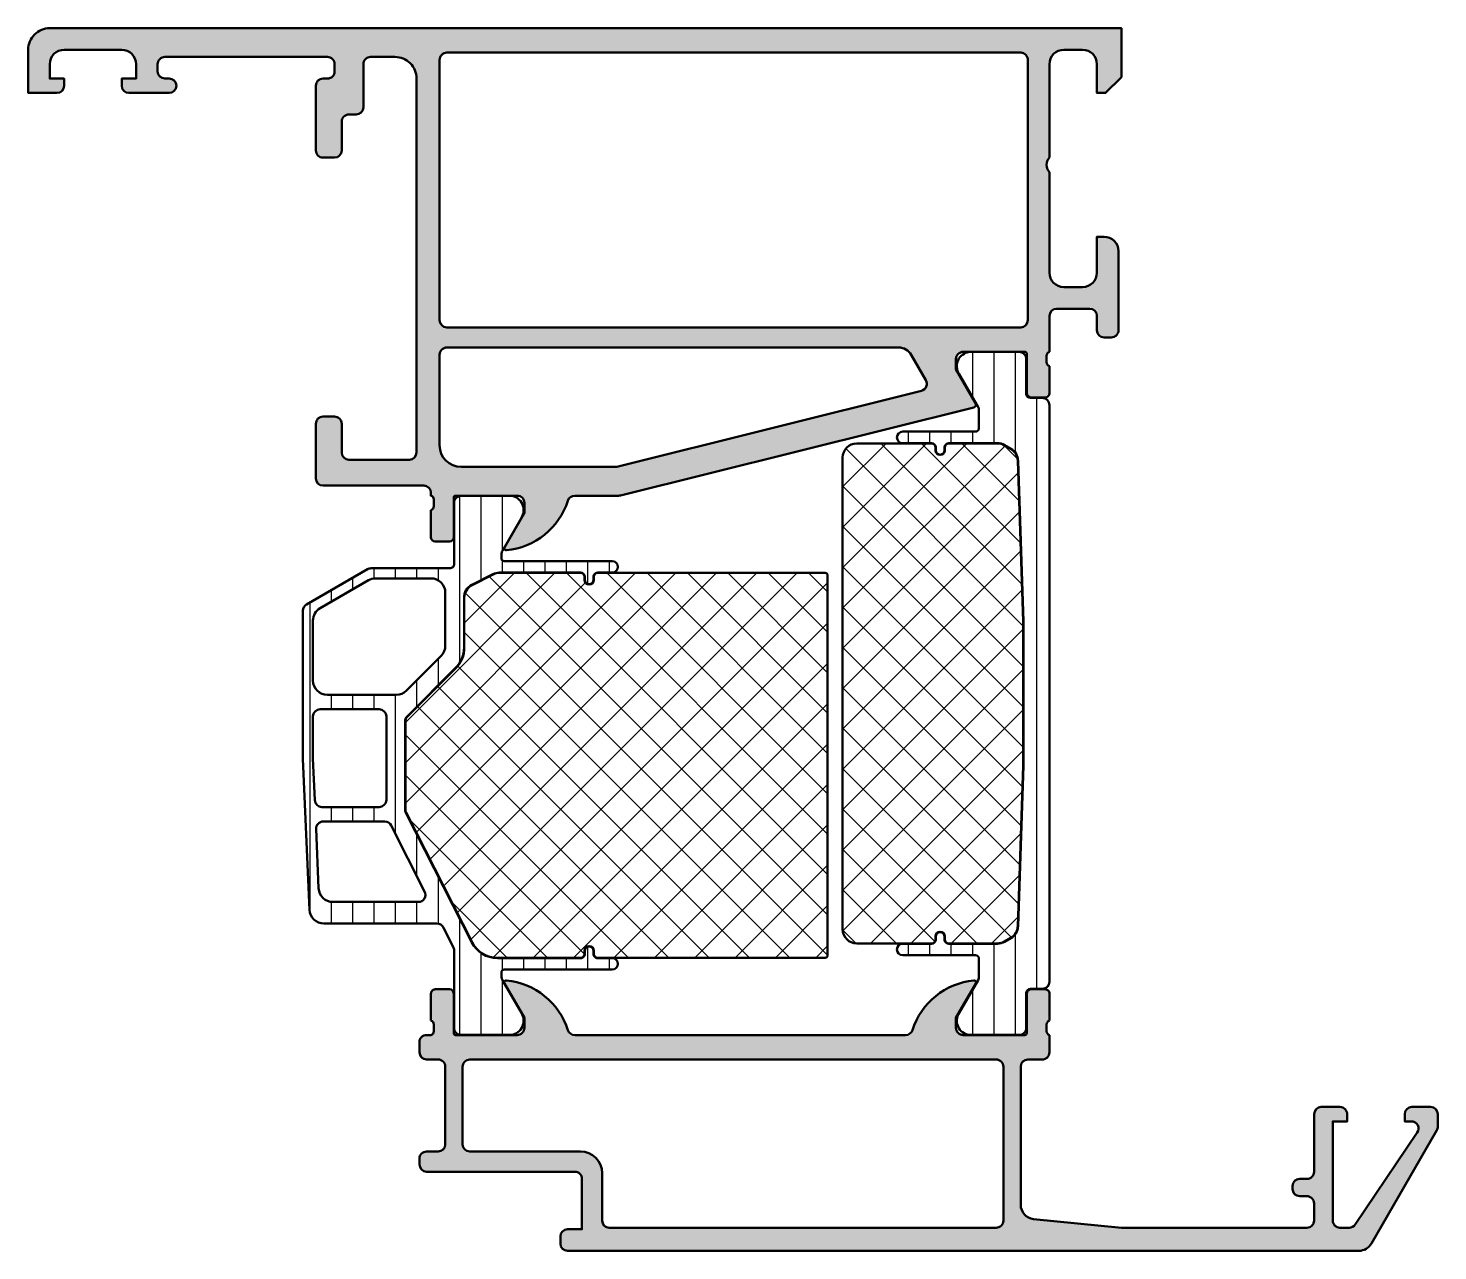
# Model space of a CAD drawing. Extents: x -30 to 68, y 10 to 95.
import ezdxf

# ---------------------------------------------------------------- set-up
doc = ezdxf.new("R2010")
doc.units = 0
for name, color, linetype, lineweight in [('0S-Alu contour', 7, 'Continuous', 50), ('0S-Alu hatch', 252, 'Continuous', 25), ('0S-Plastic contour', 254, 'Continuous', 50), ('0S-Plastic hatch', 253, 'Continuous', 25), ('0S-PT contour', 91, 'Continuous', 50), ('0S-PT hatch', 103, 'Continuous', 25)]:
    doc.layers.add(name, color=color, linetype=linetype, lineweight=lineweight)
pattern_1 = [(90, (0, 0), (-1.4859, 0), [])]
pattern_2 = [(135, (0, 0), (-1.403165018917055, -1.403165018917055), []), (225, (0, 0), (1.403165018917055, -1.403165018917055), [])]

# ---------------------------------------------------------------- blocks, each defined once
blk = doc.blocks.new('346290__CD747B6B_BD5D_45B5_9A73_BBA1E275E887_')
at = {"layer": '0S-Alu hatch'}
h = blk.add_hatch(color=256, dxfattribs=at)
edge = h.paths.add_edge_path()
edge.add_line((45.9999389562151, 91.59961700631891), (46, 95.00000000000122))
edge.add_line((46, 95.00000000000122), (-28.50006049447922, 94.9995193500689))
edge.add_arc((-28.50014468594779, 93.4996035415375), 1.499915810894293, 89.9967839422801, 180.0032160576674)
edge.add_line((-30.00006049447922, 93.4995193500689), (-30.00006049447922, 90.49951935006891))
edge.add_line((-30.00006049447922, 90.49951935006891), (-28.00006049447921, 90.49951935006891))
edge.add_arc((-28.00019218588429, 90.99965103436794), 0.5001317016370944, 270.0150867496928, 359.9884102004696)
edge.add_line((-27.5000604944792, 90.99954986764727), (-27.50006049447922, 91.49951935006891))
edge.add_line((-27.50006049447922, 91.49951935006891), (-28.50006049447922, 91.49951935006891))
edge.add_line((-28.50006049447922, 91.49951935006891), (-28.50006049447922, 92.4995193500689))
edge.add_ellipse((-27.50016687570022, 92.49962573128991), major_axis=(-0.999893624438082, 0), ratio=1, start_angle=-90.00609584344312, end_angle=0.006095843452101235, ccw=False)
edge.add_line((-27.50006049447922, 93.4995193500689), (-23.50006049447921, 93.4995193500689))
edge.add_ellipse((-23.49993758323882, 92.4996422645947), major_axis=(-0.9998770930287255, 0), ratio=1, start_angle=179.9947053940628, end_angle=270.00704316100075, ccw=False)
edge.add_line((-22.50006049447922, 92.49954986764627), (-22.5000604944792, 91.49951935006891))
edge.add_line((-22.5000604944792, 91.49951935006891), (-23.5000604944792, 91.49951935006891))
edge.add_line((-23.5000604944792, 91.49951935006891), (-23.5000604944792, 90.9995193500689))
edge.add_arc((-22.99994577600802, 90.9996340685401), 0.5001147316284899, 180.0131427528032, 269.9868572472002)
edge.add_line((-23.00006049447921, 90.49951935006894), (-20.2000116663542, 90.49951935006891))
edge.add_arc((-20.2000116663542, 90.9995193500689), 0.5, 270, 450)
edge.add_line((-20.2000116663542, 91.49951935006891), (-20.5000604944792, 91.49951935006891))
edge.add_ellipse((-20.49993551851439, 91.99964432603373), major_axis=(-0.5001249915799117, 0), ratio=1, start_angle=0.014317611649119044, end_angle=89.98568238836452, ccw=False)
edge.add_line((-21.00006049447921, 91.99951935006881), (-21.0000604944792, 92.4995193500689))
edge.add_ellipse((-20.50016351213969, 92.49965287808897), major_axis=(-0.4998970001729134, 0), ratio=1, start_angle=-90.01180738672741, end_angle=0.01530433687241839, ccw=False)
edge.add_line((-20.50006049447917, 92.99954986764703), (-9.20010321908859, 92.99951935006891))
edge.add_ellipse((-9.199811314025993, 92.4998112551315), major_axis=(-0.4997081801957509, 0), ratio=1, start_angle=179.966530607846, end_angle=270.03346939217585, ccw=False)
edge.add_line((-8.700103219088575, 92.49951935006908), (-8.70007270151045, 91.99954986764703))
edge.add_ellipse((-9.20003050512652, 91.9995076712631), major_axis=(-0.499957805396755, 0), ratio=1, start_angle=89.99516424248878, end_angle=180.0048357574281, ccw=False)
edge.add_line((-9.20007270151045, 91.49954986764702), (-9.50012152963545, 91.49951935006891))
edge.add_arc((-9.500262867123439, 90.99972170173474), 0.4997976683185388, 89.98379736007189, 180.0231971805346)
edge.add_line((-10.0000604944792, 90.99951935006897), (-10.0000604944792, 86.49951935006894))
edge.add_arc((-9.50007083093999, 86.49950901360812), 0.4999896636460552, 179.9988155042154, 270.0011844956447)
edge.add_line((-9.50006049447919, 85.9995193500689), (-8.70007270151045, 85.9995193500689))
edge.add_arc((-8.700093022345499, 86.49953967090397), 0.5000203212479823, 270.0023285015334, 359.9976714983276)
edge.add_line((-8.200072701510434, 86.49951935006771), (-8.20007270151045, 88.4995193500689))
edge.add_ellipse((-7.700223043924907, 88.49966968423853), major_axis=(-0.4998496801927024, 0), ratio=1, start_angle=-90.01373504423361, end_angle=0.017232207833387747, ccw=False)
edge.add_line((-7.700103219088589, 88.99951935006891), (-7.20007270151045, 88.99951935006891))
edge.add_arc((-7.200093028747218, 89.49953967699633), 0.5000203273406206, 270.0023292350583, 360.001167715177)
edge.add_line((-6.700072701510443, 89.49954986764791), (-6.70010321908856, 92.49951935006892))
edge.add_ellipse((-6.200123518688414, 92.49957016724689), major_axis=(-0.4999797029826369, 0), ratio=1, start_angle=-90.00582345605739, end_angle=0.00582345611189794, ccw=False)
edge.add_line((-6.200072701510435, 92.99954986764703), (-4.500060494479185, 92.99951935006891))
edge.add_ellipse((-4.499953956199746, 91.49962589020551), major_axis=(-1.499893463647137, 0), ratio=1, start_angle=179.9970959459508, end_angle=270.0040697515667, ccw=False)
edge.add_line((-3.000060494479221, 91.49954986764814), (-3.000060494479214, 65.49941253854547))
edge.add_ellipse((-3.500087204398596, 65.49956133321724), major_axis=(-0.5000267320580533, 0), ratio=1, start_angle=90.01005430752372, end_angle=179.9829502978733, ccw=False)
edge.add_line((-3.499999459322936, 64.99953460885799), (-7.700072701510435, 64.99953460885797))
edge.add_ellipse((-7.699957983039269, 65.49964932732917), major_axis=(-0.5001147316285041, 0), ratio=1, start_angle=0.013142752858698259, end_angle=89.98685724720349, ccw=False)
edge.add_line((-8.200072701510464, 65.49953460885794), (-8.20007270151045, 67.49953460885797))
edge.add_arc((-8.699968028215878, 67.49963928215254), 0.4998953376642202, 359.9880028125888, 450.01199718741)
edge.add_line((-8.700072701510464, 67.99953460885797), (-9.500060494479184, 67.99953460885797))
edge.add_arc((-9.500070706575457, 67.49954482095421), 0.4999897880080324, 89.99882975606629, 180.0011702437148)
edge.add_line((-10.0000604944792, 67.49953460885988), (-10.0000604944792, 63.69954681588922))
edge.add_arc((-9.499976420604668, 63.69963088976376), 0.5000840809417604, 180.009632536539, 269.9903674634257)
edge.add_line((-9.500060494479184, 63.19954681588923), (-2.499999459322964, 63.19954681588922))
edge.add_ellipse((-2.500036411010825, 62.69950986284079), major_axis=(-0.5000369544137485, 0), ratio=1, start_angle=180.0059825937153, end_angle=269.9957659614084, ccw=False)
edge.add_line((-1.999999459322951, 62.6995620746784), (-1.999556954440123, 62.49911117746147))
edge.add_ellipse((-2.078393400983173, 62.23159058546835), major_axis=(-0.2788950563274364, 0), ratio=1, start_angle=178.8354106259004, end_angle=253.5801235805065, ccw=False)
edge.add_line((-1.799555954440124, 62.22592217746997), (-1.799555954440108, 61.77232817746999))
edge.add_ellipse((-2.078424050083256, 61.76666751799293), major_axis=(-0.2789255417371291, 0), ratio=1, start_angle=106.4245945553547, end_angle=181.1628700728853, ccw=False)
edge.add_line((-1.999556954440095, 61.49912417747001), (-1.999556954440123, 59.61911317746147))
edge.add_arc((-1.699556954440112, 59.61911317746148), 0.3000000000000114, 180, 270)
edge.add_line((-1.699556954440112, 59.31911317746147), (-0.7195826353973587, 59.31911317746146))
edge.add_arc((-0.7195826353973587, 59.61911317746147), 0.3000000000000114, 270, 360)
edge.add_line((-0.4195826353973473, 59.61911317746147), (-0.4195826353973473, 62.37911100410762))
edge.add_ellipse((-0.299582635397357, 62.37911100410762), major_axis=(-0.1199999999999903, 0), ratio=1, start_angle=269.99990065165116, end_angle=360, ccw=False)
edge.add_line((-0.2995824273226617, 62.49911100410743), (4.000435416165338, 62.49910354806696))
edge.add_ellipse((4.000450853258527, 61.99911898533751), major_axis=(-0.4999845629677632, 0), ratio=1, start_angle=179.9991052558096, end_angle=270.0017690151924, ccw=False)
edge.add_line((4.500435416165325, 61.99911117746253), (4.500435416165331, 61.29910659982478))
edge.add_line((4.500435416165331, 61.29910659982478), (3.112190787259066, 58.89458847238335))
edge.add_arc((3.236036736045633, 58.83667994464234), 0.1367158243071247, 154.9399071397959, 275.5867734514891)
edge.add_arc((2.762580692078813, 63.67686303497844), 4.999999999999949, 275.586773451492, 342.2389949764135)
edge.add_ellipse((8.000435767053318, 61.99910319717891), major_axis=(-0.5000003508881764, 0), ratio=1, start_angle=270.00004020877486, end_angle=342.23899497641366, ccw=False)
edge.add_line((8.000435416165317, 62.49910354806697), (11.05096871084296, 62.49910354806695))
edge.add_arc((11.05097152947758, 62.99912445844403), 0.5000209103850187, 269.9996770217717, 283.9989856257524)
edge.add_line((11.17192894643876, 62.51395416452204), (35.74101037852976, 68.63971246508027))
edge.add_arc((35.69262601208562, 68.83377161349591), 0.200000000000019, 283.9999962574845, 389.9999122478533)
edge.add_line((35.86583124599871, 68.93377134822116), (34.49996906942461, 71.29952240182674))
edge.add_line((34.49996906942461, 71.29952240182674), (34.49996906942461, 71.99953460885797))
edge.add_ellipse((34.999459840465, 71.9996127712071), major_axis=(-0.4994907771559735, 0), ratio=1, start_angle=-89.99802710034322, end_angle=0.008965876750096413, ccw=False)
edge.add_line((34.99944264120197, 72.49910354806696), (39.29993398398813, 72.49911100492524))
edge.add_ellipse((39.29993419206272, 72.37911100492542), major_axis=(-0.1200000000000002, 0), ratio=1, start_angle=180, end_angle=270.0000993483013, ccw=False)
edge.add_line((39.41993419206273, 72.37911100492542), (39.41993419206273, 69.61955186764705))
edge.add_arc((39.71993419206274, 69.61955186764705), 0.3000000000000114, 180, 270)
edge.add_line((39.71993419206274, 69.31955186764704), (40.69990851110552, 69.31955186764704))
edge.add_arc((40.69990851110552, 69.61955186764703), 0.2999999999999971, 270, 360)
edge.add_line((40.99990851110551, 69.61955186764703), (40.99990851110551, 71.49956286765554))
edge.add_ellipse((41.07877560674868, 71.76710620817849), major_axis=(-0.2789255417371579, 0), ratio=1, start_angle=-1.1628700728862214, end_angle=73.57540544464553, ccw=False)
edge.add_line((40.79990751110551, 71.77276686765555), (40.79990751110551, 72.22636086765554))
edge.add_ellipse((41.07874495764856, 72.23202927565393), major_axis=(-0.2788950563274381, 0), ratio=1, start_angle=-73.58012358050632, end_angle=1.1645893740997053, ccw=False)
edge.add_line((40.99990851110551, 72.49954986764705), (41.00010687536332, 74.99954986764703))
edge.add_ellipse((41.50020139576653, 74.99945534724384), major_axis=(-0.5000945293356271, 0), ratio=1, start_angle=270.0108291930735, end_angle=359.98917080694326, ccw=False)
edge.add_line((41.50010687536334, 75.49954986764705), (43.80042273229692, 75.49954986764703))
edge.add_ellipse((43.80038812773956, 74.9995001232405), major_axis=(-0.5000497456038951, 0), ratio=1, start_angle=180.0043884560907, end_angle=269.99603500430214, ccw=False)
edge.add_line((44.3004378718767, 74.99953842355455), (44.30042261308763, 73.99953842355524))
edge.add_arc((44.8004451360694, 73.999560946537), 0.5000225234890349, 180.0025808273899, 269.9974191726639)
edge.add_line((44.80042261308764, 73.49953842355522), (45.30042267269227, 73.49953842355524))
edge.add_arc((45.30045017754568, 73.99912180399384), 0.499583381195756, 269.9968455475574, 360.0009687573594)
edge.add_line((45.80003355867003, 73.99913025094915), (45.80003355867002, 79.49948883249078))
edge.add_arc((44.80030034392777, 79.4997556033371), 0.999733250335087, 359.9847110779023, 450.0117943199854)
edge.add_line((44.80009454912279, 80.49948883249078), (44.2999267024431, 80.49951935006891))
edge.add_line((44.2999267024431, 80.49951935006891), (44.2999267024431, 77.99951935006891))
edge.add_ellipse((43.29975743586522, 77.99968861662661), major_axis=(-1.000169280901044, 0), ratio=1, start_angle=90.0097034481525, end_angle=179.9903033819906, ccw=False)
edge.add_line((43.29992682165239, 76.99951935006891), (41.99990851110553, 76.99951935006891))
edge.add_ellipse((42.00010133887339, 77.99968165483969), major_axis=(-1.000162323359039, 0), ratio=1, start_angle=0.009297869138720216, end_angle=89.98895357575287, ccw=False)
edge.add_line((40.99993902868363, 77.99951935006894), (40.99993902868364, 84.9995193500689))
edge.add_ellipse((41.52491504399701, 85.49951935006891), major_axis=(-0.7249826319673439, 0), ratio=1, start_angle=-43.604126230005704, end_angle=43.604126230005704, ccw=False)
edge.add_line((40.99993902868364, 85.9995193500689), (40.99990851110551, 92.4995193500689))
edge.add_ellipse((41.99981501026124, 92.49961285423227), major_axis=(-0.9999065035276506, 0), ratio=1, start_angle=-90.00710639662651, end_angle=0.00535789486758631, ccw=False)
edge.add_line((41.99993902868364, 93.49951935006892), (43.29992682165239, 93.4995193500689))
edge.add_ellipse((43.30008400181688, 92.49967664942396), major_axis=(-0.999842712999693, 0), ratio=1, start_angle=179.9909859930412, end_angle=270.0090071767975, ccw=False)
edge.add_line((44.29992670244309, 92.49951935006942), (44.2999267024431, 90.49954986764703))
edge.add_line((44.2999267024431, 90.49954986764703), (44.89996332353685, 90.49951935006891))
edge.add_line((44.89996332353685, 90.49951935006891), (45.9999389562151, 91.59961700631891))
edge = h.paths.add_edge_path()
edge.add_line((38.99983984655475, 74.19967651559625), (-0.9001840906705922, 74.19967651559625))
edge.add_ellipse((-0.9001574106402755, 74.69970319562658), major_axis=(-0.5000266807421169, 0), ratio=1, start_angle=0.0030571432409942645, end_angle=89.99694285686343, ccw=False)
edge.add_line((-1.400184090670606, 74.69967651559627), (-1.400184090670616, 92.7995529194047))
edge.add_ellipse((-0.9003190677961754, 92.79965738625975), major_axis=(-0.4998650337907118, 0), ratio=1, start_angle=-90.01547141567482, end_angle=0.011974252112793238, ccw=False)
edge.add_line((-0.900184090670621, 93.29952240182672), (38.99990088171099, 93.29955291940486))
edge.add_ellipse((39.00001017422722, 92.79966221192109), major_axis=(-0.4998907194312373, 0), ratio=1, start_angle=179.9874732622198, end_angle=270.0125267377815, ccw=False)
edge.add_line((39.49990088171098, 92.79955291940485), (39.49990088171098, 74.69967651559674))
edge.add_ellipse((38.99984732756349, 74.69973007255584), major_axis=(-0.5000535570155396, 0), ratio=1, start_angle=89.99914283136059, end_angle=179.9938634818548, ccw=False)
edge = h.paths.add_edge_path()
edge.add_ellipse((31.97819796478487, 70.2780679185863), major_axis=(-0.4999953004298661, 0), ratio=1, start_angle=103.99922321442028, end_angle=210.0003937331823, ccw=False)
edge.add_line((32.09915119833086, 69.79292297555719), (10.92794472402666, 64.51435089303766))
edge.add_ellipse((10.80700625715038, 64.99923846103921), major_axis=(-0.4997419998087467, 0), ratio=1, start_angle=89.9970668428852, end_angle=104.0047187884181, ccw=False)
edge.add_line((10.80698067373369, 64.49949646188531), (0.099915091458314, 64.49949646188531))
edge.add_ellipse((0.1001175221340702, 65.99969889256109), major_axis=(-1.50020244433332, 0), ratio=1, start_angle=0.007731238869496337, end_angle=89.9922687611637, ccw=False)
edge.add_line((-1.4000849085417, 65.9994964618853), (-1.400084908541685, 72.29923248483495))
edge.add_ellipse((-0.900092057022519, 72.29923963331537), major_axis=(-0.4999928515702684, 0), ratio=1, start_angle=-90.00081916727481, end_angle=0.0008191672279167506, ccw=False)
edge.add_line((-0.9000849085416863, 72.79923248483453), (30.52259785360431, 72.79923248483453))
edge.add_ellipse((30.52259976074592, 71.79923158225722), major_axis=(-1.00000090257913, 0), ratio=1, start_angle=210.0000298569346, end_angle=270.0001092710665, ccw=False)
edge.add_line((31.38862568563555, 72.29923248483453), (32.41120487875079, 70.52806854440485))
at = {"layer": '0S-Alu contour', "color": 7}
for points in [[(45.9999389562151, 91.59961700631891), (46, 95.00000000000122), (-28.50006049447922, 94.9995193500689)], [(-30.00006049447922, 93.4995193500689), (-30.00006049447922, 90.49951935006891), (-28.00006049447921, 90.49951935006891)], [(-27.50006049447922, 93.4995193500689), (-23.50006049447921, 93.4995193500689)], [(-0.900184090670621, 93.29952240182672), (38.99990088171099, 93.29955291940486)], [(41.99993902868364, 93.49951935006892), (43.29992682165239, 93.4995193500689)], [(-27.5000604944792, 90.99954986764727), (-27.50006049447922, 91.49951935006891), (-28.50006049447922, 91.49951935006891), (-28.50006049447922, 92.4995193500689)], [(-22.50006049447922, 92.49954986764627), (-22.5000604944792, 91.49951935006891), (-23.5000604944792, 91.49951935006891), (-23.5000604944792, 90.9995193500689)], [(-21.00006049447921, 91.99951935006881), (-21.0000604944792, 92.4995193500689)], [(-20.50006049447917, 92.99954986764703), (-9.20010321908859, 92.99951935006891)], [(-8.700103219088575, 92.49951935006908), (-8.70007270151045, 91.99954986764703)], [(-6.700072701510443, 89.49954986764791), (-6.70010321908856, 92.49951935006892)], [(-6.200072701510435, 92.99954986764703), (-4.500060494479185, 92.99951935006891)], [(-1.400184090670606, 74.69967651559627), (-1.400184090670616, 92.7995529194047)], [(39.49990088171098, 92.79955291940485), (39.49990088171098, 74.69967651559674)], [(40.99993902868364, 85.9995193500689), (40.99990851110551, 92.4995193500689)], [(44.29992670244309, 92.49951935006942), (44.2999267024431, 90.49954986764703), (44.89996332353685, 90.49951935006891), (45.9999389562151, 91.59961700631891)], [(-20.2000116663542, 91.49951935006891), (-20.5000604944792, 91.49951935006891)], [(-9.20007270151045, 91.49954986764702), (-9.50012152963545, 91.49951935006891)], [(-3.000060494479221, 91.49954986764814), (-3.000060494479214, 65.49941253854547)], [(-23.00006049447921, 90.49951935006894), (-20.2000116663542, 90.49951935006891)], [(-10.0000604944792, 90.99951935006897), (-10.0000604944792, 86.49951935006894)], [(-8.200072701510434, 86.49951935006771), (-8.20007270151045, 88.4995193500689)], [(-7.700103219088589, 88.99951935006891), (-7.20007270151045, 88.99951935006891)], [(-9.50006049447919, 85.9995193500689), (-8.70007270151045, 85.9995193500689)], [(40.99993902868363, 77.99951935006894), (40.99993902868364, 84.9995193500689)], [(44.80009454912279, 80.49948883249078), (44.2999267024431, 80.49951935006891), (44.2999267024431, 77.99951935006891)], [(45.80003355867003, 73.99913025094915), (45.80003355867002, 79.49948883249078)], [(43.29992682165239, 76.99951935006891), (41.99990851110553, 76.99951935006891)], [(41.50010687536334, 75.49954986764705), (43.80042273229692, 75.49954986764703)], [(40.99990851110551, 72.49954986764705), (41.00010687536332, 74.99954986764703)], [(44.3004378718767, 74.99953842355455), (44.30042261308763, 73.99953842355524)], [(38.99983984655475, 74.19967651559625), (-0.9001840906705922, 74.19967651559625)], [(-0.9000849085416863, 72.79923248483453), (30.52259785360431, 72.79923248483453)], [(44.80042261308764, 73.49953842355522), (45.30042267269227, 73.49953842355524)], [(-1.4000849085417, 65.9994964618853), (-1.400084908541685, 72.29923248483495)], [(31.38862568563555, 72.29923248483453), (32.41120487875079, 70.52806854440485)], [(35.86583124599871, 68.93377134822116), (34.49996906942461, 71.29952240182674), (34.49996906942461, 71.99953460885797)], [(34.99944264120197, 72.49910354806696), (39.29993398398813, 72.49911100492524)], [(39.41993419206273, 72.37911100492542), (39.41993419206273, 69.61955186764705)], [(40.79990751110551, 71.77276686765555), (40.79990751110551, 72.22636086765554)], [(40.99990851110551, 69.61955186764703), (40.99990851110551, 71.49956286765554)], [(32.09915119833086, 69.79292297555719), (10.92794472402666, 64.51435089303766)], [(11.17192894643876, 62.51395416452204), (35.74101037852976, 68.63971246508027)], [(39.71993419206274, 69.31955186764704), (40.69990851110552, 69.31955186764704)], [(-8.700072701510464, 67.99953460885797), (-9.500060494479184, 67.99953460885797)], [(-10.0000604944792, 67.49953460885988), (-10.0000604944792, 63.69954681588922)], [(-8.200072701510464, 65.49953460885794), (-8.20007270151045, 67.49953460885797)], [(-3.499999459322936, 64.99953460885799), (-7.700072701510435, 64.99953460885797)], [(10.80698067373369, 64.49949646188531), (0.099915091458314, 64.49949646188531)], [(-9.500060494479184, 63.19954681588923), (-2.499999459322964, 63.19954681588922)], [(-1.999999459322951, 62.6995620746784), (-1.999556954440123, 62.49911117746147)], [(-1.799555954440124, 62.22592217746997), (-1.799555954440108, 61.77232817746999)], [(-0.4195826353973473, 59.61911317746147), (-0.4195826353973473, 62.37911100410762)], [(-0.2995824273226617, 62.49911100410743), (4.000435416165338, 62.49910354806696)], [(4.500435416165325, 61.99911117746253), (4.500435416165331, 61.29910659982478), (3.112190787259066, 58.89458847238335)], [(8.000435416165317, 62.49910354806697), (11.05096871084296, 62.49910354806695)], [(-1.999556954440095, 61.49912417747001), (-1.999556954440123, 59.61911317746147)], [(-1.699556954440112, 59.31911317746147), (-0.7195826353973587, 59.31911317746146)]]:
    blk.add_lwpolyline(points, dxfattribs=at)
for centre, radius, start, end in [((-28.50014468594779, 93.4996035415375), 1.499915810894293, 89.9967839422801, 180.0032160576674), ((-20.2000116663542, 90.9995193500689), 0.5, 270, 90), ((-9.500262867123439, 90.99972170173474), 0.4997976683185388, 89.98379736007189, 180.0231971805346), ((-28.00019218588429, 90.99965103436794), 0.5001317016370944, 270.0150867496928, 359.9884102004696), ((-22.99994577600802, 90.9996340685401), 0.5001147316284899, 180.0131427528032, 269.9868572472002), ((-7.200093028747218, 89.49953967699633), 0.5000203273406206, 270.0023292350583, 0.0011677151769356), ((-9.50007083093999, 86.49950901360812), 0.4999896636460552, 179.9988155042154, 270.0011844956447), ((-8.700093022345499, 86.49953967090397), 0.5000203212479823, 270.0023285015334, 359.9976714983276), ((44.80030034392777, 79.4997556033371), 0.999733250335087, 359.9847110779023, 90.01179431998547), ((44.8004451360694, 73.999560946537), 0.5000225234890349, 180.0025808273899, 269.9974191726639), ((45.30045017754568, 73.99912180399384), 0.499583381195756, 269.9968455475574, 0.0009687573593748), ((39.71993419206274, 69.61955186764705), 0.3000000000000114, 180, 270), ((40.69990851110552, 69.61955186764703), 0.2999999999999971, 270, 0), ((35.69262601208562, 68.83377161349591), 0.200000000000019, 283.9999962574845, 29.99991224785334), ((-9.500070706575457, 67.49954482095421), 0.4999897880080324, 89.99882975606629, 180.0011702437148), ((-8.699968028215878, 67.49963928215254), 0.4998953376642202, 359.9880028125888, 90.01199718741005), ((-9.499976420604668, 63.69963088976376), 0.5000840809417604, 180.009632536539, 269.9903674634257), ((2.762580692078813, 63.67686303497844), 4.999999999999949, 275.586773451492, 342.2389949764135), ((11.05097152947758, 62.99912445844403), 0.5000209103850187, 269.9996770217717, 283.9989856257524), ((-1.699556954440112, 59.61911317746148), 0.3000000000000114, 180, 270), ((-0.7195826353973587, 59.61911317746147), 0.3000000000000114, 270, 0), ((3.236036736045633, 58.83667994464234), 0.1367158243071247, 154.9399071397959, 275.5867734514891)]:
    blk.add_arc(centre, radius, start, end, dxfattribs=at)
at = {"layer": '0S-Alu contour', "color": 7, "extrusion": (0, 0, -1)}
for centre, radius, start, end in [((27.50016687570022, 92.49962573128991), 0.999893624438082, 359.9939041565479, 90.00609584344315), ((23.49993758323882, 92.4996422645947), 0.9998770930287255, 89.99295683899925, 180.0052946059373), ((0.9003190677961754, 92.79965738625975), 0.4998650337907118, 359.9880257478872, 90.01547141567475), ((-39.00001017422722, 92.79966221192109), 0.4998907194312373, 89.98747326221851, 180.0125267377803), ((-41.99981501026124, 92.49961285423227), 0.9999065035276506, 359.9946421051324, 90.00710639662648), ((-43.30008400181688, 92.49967664942396), 0.999842712999693, 89.99099282320248, 180.009014006959), ((20.50016351213969, 92.49965287808897), 0.4998970001729134, 359.9846956631276, 90.01180738672748), ((9.199811314025993, 92.4998112551315), 0.499708180195751, 89.96653060782415, 180.033469392154), ((6.200123518688414, 92.49957016724689), 0.499979702982637, 359.9941765438881, 90.00582345605748), ((4.499953956199746, 91.49962589020551), 1.499893463647137, 89.99593024843328, 180.0029040540493), ((20.49993551851439, 91.99964432603373), 0.5001249915799117, 270.0143176116355, 359.9856823883509), ((9.20003050512652, 91.9995076712631), 0.499957805396755, 179.9951642425719, 270.0048357575113), ((7.700223043924907, 88.49966968423853), 0.4998496801927024, 359.9827677921666, 90.01373504423368), ((-41.52491504399701, 85.49951935006891), 0.7249826319673439, 316.3958737699943, 43.60412623000573), ((-42.00010133887339, 77.99968165483969), 1.000162323359039, 270.0110464242471, 359.9907021308613), ((-43.29975743586522, 77.99968861662661), 1.000169280901044, 180.0096966180094, 269.9902965518475), ((-41.50020139576653, 74.99945534724384), 0.5000945293356271, 0.0108291930567097, 89.98917080692647), ((-43.80038812773956, 74.9995001232405), 0.5000497456038951, 90.00396499569784, 179.9956115439093), ((0.9001574106402755, 74.69970319562658), 0.5000266807421169, 270.0030571431366, 359.996942856759), ((-38.99984732756349, 74.69973007255584), 0.5000535570155396, 180.0061365181453, 270.0008571686395), ((0.900092057022519, 72.29923963331537), 0.4999928515702685, 359.9991808327721, 90.00081916727483), ((-30.52259976074592, 71.79923158225722), 1.00000090257913, 89.99989072893351, 149.9999701430654), ((-34.999459840465, 71.9996127712071), 0.4994907771559735, 359.9910341232499, 89.99802710034326), ((-39.29993419206272, 72.37911100492542), 0.1200000000000002, 89.99990065169867, 180), ((-41.07874495764856, 72.23202927565393), 0.2788950563274381, 358.8354106259003, 73.58012358050647), ((-41.07877560674868, 71.76710620817849), 0.2789255417371579, 286.4245945553545, 1.162870072886224), ((-31.97819796478487, 70.2780679185863), 0.4999953004298661, 149.9996062668177, 256.0007767855797), ((-0.1001175221340702, 65.99969889256109), 1.50020244433332, 270.0077312388363, 359.9922687611305), ((7.699957983039269, 65.49964932732917), 0.5001147316285041, 270.0131427527965, 359.9868572471413), ((3.500087204398596, 65.49956133321724), 0.5000267320580533, 180.0170497021268, 269.9899456924763), ((-10.80700625715038, 64.99923846103921), 0.4997419998087468, 255.9952812115819, 270.0029331571148), ((2.500036411010825, 62.69950986284079), 0.5000369544137485, 90.00423403859163, 179.9940174062847), ((2.078393400983173, 62.23159058546835), 0.2788950563274364, 106.4198764194935, 181.1645893740997), ((2.078424050083256, 61.76666751799293), 0.2789255417371291, 178.8371299271147, 253.5754054446453), ((0.299582635397357, 62.37911100410762), 0.1199999999999903, 0, 90.00009934834885), ((-4.000450853258527, 61.99911898533751), 0.4999845629677632, 89.9982309848076, 180.0008947441905), ((-8.000435767053318, 61.99910319717891), 0.5000003508881764, 17.76100502358632, 89.99995979122511)]:
    blk.add_arc(centre, radius, start, end, dxfattribs=at)
blk = doc.blocks.new('357030__1D7EA560_1CFF_4A0E_B555_128E01768698_')
at = {"layer": '0S-Alu hatch'}
h = blk.add_hatch(color=256, dxfattribs=at)
edge = h.paths.add_edge_path()
edge.add_ellipse((-1.499999999999957, 17.40000000000117), major_axis=(-0.4999999999999858, 0), ratio=1, start_angle=90.00000000000159, end_angle=180, ccw=False)
edge.add_line((-1.499999999999943, 16.90000000000118), (-2.29999999999994, 16.90000000000118))
edge.add_arc((-2.299999999999954, 16.40000000000118), 0.5, 89.99999999999837, 180)
edge.add_line((-2.799999999999954, 16.40000000000118), (-2.799999999999954, 16.00000000000116))
edge.add_arc((-2.299999999999968, 16.00000000000116), 0.4999999999999858, 180, 269.9999999999984)
edge.add_line((-2.299999999999982, 15.50000000000117), (7.999999999999992, 15.50000000000118))
edge.add_ellipse((8.000000000000028, 15.00000000000118), major_axis=(-0.5000000000000036, 0), ratio=1, start_angle=180, end_angle=270.0000000000041, ccw=False)
edge.add_line((8.50000000000003, 15.00000000000118), (8.500000000000028, 11.50000000000119))
edge.add_line((8.500000000000028, 11.50000000000119), (7.500000000000028, 11.5000000000012))
edge.add_arc((7.500000000000028, 11.00000000000121), 0.4999999999999876, 90, 180)
edge.add_line((7.00000000000004, 11.00000000000121), (7.000000000000028, 10.5000000000012))
edge.add_arc((7.5, 10.50000000000118), 0.4999999999999716, 180, 269.9999999999968)
edge.add_line((7.499999999999971, 10.00000000000121), (62.51516230869379, 10.00000000000118))
edge.add_arc((62.51516230869379, 11.00000000000117), 0.9999999999999928, 270, 330.0000000000002)
edge.add_line((63.38118771247822, 10.50000000000118), (67.93301270189221, 18.38399214882798))
edge.add_arc((67.4999999999997, 18.63399214882808), 0.5000000000002983, 330.000000000007, 360)
edge.add_line((68, 18.63399214882808), (68.00000000000003, 19.50001755261261))
edge.add_arc((67.49988893498801, 19.49990648760052), 0.5001110773447185, 0.0127242862475983, 89.98727571377123)
edge.add_line((67.50000000000006, 20.00001755261255), (66.19999976158144, 20.00002518200709))
edge.add_arc((66.20012636111603, 19.49989858247255), 0.5001266155579276, 90.01450356544221, 179.985496434536)
edge.add_line((65.69999976158148, 19.50002518200733), (65.69999999999996, 19.00002518200709))
edge.add_line((65.69999999999996, 19.00002518200709), (66.15963058617086, 19.00002768697197))
edge.add_ellipse((66.15963331086046, 18.50002768697939), major_axis=(-0.4999999999999988, 0), ratio=1, start_angle=145.9999999999972, end_angle=270.00031222642843, ccw=False)
edge.add_line((66.57415209713795, 18.22043123524399), (62.25727891424387, 11.82040354826576))
edge.add_ellipse((61.84276012796631, 12.10000000000118), major_axis=(-0.5000000000000491, 0), ratio=1, start_angle=89.9999999999983, end_angle=145.9999999999986, ccw=False)
edge.add_line((61.8427601279663, 11.60000000000112), (61.19999952316288, 11.60000000000117))
edge.add_ellipse((61.19999952316288, 12.10000000000122), major_axis=(-0.5000000000000498, 0), ratio=1, start_angle=0, end_angle=90.0000000000008, ccw=False)
edge.add_line((60.69999952316283, 12.10000000000122), (60.69999952316294, 19.00003281140163))
edge.add_line((60.69999952316294, 19.00003281140163), (61.70000000000005, 19.00003281140162))
edge.add_line((61.70000000000005, 19.00003281140162), (61.69999952316283, 19.5000328114016))
edge.add_arc((61.20001632405638, 19.50004961229518), 0.499983199388732, 359.9980746948052, 450.0019253052711)
edge.add_line((61.19999952316288, 20.00003281140164), (59.8999944368999, 20.00001958706603))
edge.add_arc((59.89999952316289, 19.50001958709188), 0.5000000000000135, 90.00058284280537, 180)
edge.add_line((59.39999952316288, 19.50001958709188), (59.39999952316288, 15.50003223253939))
edge.add_ellipse((58.89999952316292, 15.50003223253943), major_axis=(-0.4999999999999503, 0), ratio=1, start_angle=89.9917698571349, end_angle=180, ccw=False)
edge.add_line((58.89992770161772, 15.00003223769781), (58.40007134470806, 15.00010407741864))
edge.add_arc((58.39999952316293, 14.50010408257686), 0.5000000000001174, 89.9917698571431, 180)
edge.add_line((57.89999952316282, 14.50010408257686), (57.89999952316296, 14.30003457070877))
edge.add_arc((58.39999952316289, 14.30003457070872), 0.499999999999929, 180, 269.9999999999951)
edge.add_line((58.39999952316285, 13.80003457070879), (58.89999952316284, 13.8000345707088))
edge.add_ellipse((58.89999952316287, 13.3000345707088), major_axis=(-0.5, 0), ratio=1, start_angle=180, end_angle=270.00000000000324, ccw=False)
edge.add_line((59.39999952316288, 13.3000345707088), (59.39999952316279, 12.10000000000118))
edge.add_ellipse((58.89999952316276, 12.10000000000116), major_axis=(-0.5000000000000285, 0), ratio=1, start_angle=90.00000000000318, end_angle=180, ccw=False)
edge.add_line((58.89999952316279, 11.60000000000113), (45.99999999999996, 11.60000000000114))
edge.add_line((45.99999999999996, 11.60000000000114), (39.90049628097907, 12.20995037190325))
edge.add_ellipse((40.00000000000006, 13.20498756211327), major_axis=(-1.000000000000025, 0), ratio=1, start_angle=0, end_angle=84.28940686250121, ccw=False)
edge.add_line((39.00000000000004, 13.20498756211327), (39.00000000000006, 22.80000000000108))
edge.add_ellipse((39.50000000000008, 22.80000000000111), major_axis=(-0.5000000000000214, 0), ratio=1, start_angle=270.00000000000244, end_angle=360, ccw=False)
edge.add_line((39.50000000000006, 23.30000000000113), (40.50000000000006, 23.30000000000115))
edge.add_arc((40.50000000000006, 23.80000000000114), 0.4999999999999894, 269.9999999999992, 360)
edge.add_line((41.00000000000005, 23.80000000000114), (41.00000000000005, 25.00000000000123))
edge.add_ellipse((41.07883644654314, 25.26752059199437), major_axis=(-0.2788950563274547, 0), ratio=1, start_angle=-1.1645893741040823, end_angle=73.58012358050149, ccw=False)
edge.add_line((40.79999900000006, 25.27318899999277), (40.79999900000004, 25.72678299999271))
edge.add_ellipse((41.07886709564323, 25.73244365946978), major_axis=(-0.2789255417371719, 0), ratio=1, start_angle=-73.5754054446449, end_angle=1.1628700728869035, ccw=False)
edge.add_line((41.00000000000005, 25.99998699999274), (41.00000000000008, 27.87999800000123))
edge.add_arc((40.70000000000004, 27.8799980000012), 0.3000000000000398, 0, 90.00000000000543)
edge.add_line((40.70000000000002, 28.17999800000124), (39.72002568095723, 28.17999800000124))
edge.add_arc((39.72002568095727, 27.8799980000013), 0.2999999999999439, 90.0000000000068, 180)
edge.add_line((39.42002568095733, 27.8799980000013), (39.42002568095728, 25.12000000000123))
edge.add_ellipse((39.30002568095723, 25.12000000000123), major_axis=(-0.1200000000000543, 0), ratio=1, start_angle=89.9999999999967, end_angle=180, ccw=False)
edge.add_line((39.30002568095722, 25.00000000000118), (35.00000000000008, 25.00000000000119))
edge.add_ellipse((35.00000000000005, 25.5000000000012), major_axis=(-0.5000000000000071, 0), ratio=1, start_angle=0, end_angle=90.00000000000318, ccw=False)
edge.add_line((34.50000000000005, 25.5000000000012), (34.50000000000005, 26.20000000000118))
edge.add_line((34.50000000000005, 26.20000000000118), (35.88149545762244, 28.59282032302874))
edge.add_arc((35.76188021535177, 28.66188021535288), 0.1381197846482956, 330.0000000000015, 455.6225775507983)
edge.add_arc((36.23822324117396, 23.8233911381537), 4.99999999999968, 95.62257755079499, 162.2515836439312)
edge.add_ellipse((31.00000000000013, 25.5000000000015), major_axis=(-0.5000000000003353, 0), ratio=1, start_angle=89.99999999998619, end_angle=162.251583643919, ccw=False)
edge.add_line((31.00000000000001, 25.00000000000117), (8.000000000000062, 25.00000000000118))
edge.add_ellipse((8.000000000000036, 25.50000000000145), major_axis=(-0.50000000000027, 0), ratio=1, start_angle=17.748416356074074, end_angle=90.00000000000318, ccw=False)
edge.add_arc((2.761776758826215, 23.82339113815362), 4.999999999999748, 17.74841635606982, 84.3774224492059)
edge.add_arc((3.238119784648347, 28.66188021535288), 0.1381197846482941, 84.37742244920972, 209.9999999999935)
edge.add_line((3.11850454237768, 28.59282032302875), (4.500000000000056, 26.20000000000116))
edge.add_line((4.500000000000056, 26.20000000000116), (4.500000000000063, 25.50000000000118))
edge.add_ellipse((4.000000000000035, 25.5000000000012), major_axis=(-0.5000000000000285, 0), ratio=1, start_angle=89.9999999999975, end_angle=180, ccw=False)
edge.add_line((4.000000000000014, 25.00000000000117), (-0.3000256809571908, 25.00000000000118))
edge.add_ellipse((-0.3000256809571766, 25.12000000000121), major_axis=(-0.1200000000000259, 0), ratio=1, start_angle=0, end_angle=89.99999999999329, ccw=False)
edge.add_line((-0.4200256809572025, 25.12000000000121), (-0.4200256809572096, 27.87999800000118))
edge.add_arc((-0.7200256809572068, 27.87999800000119), 0.2999999999999971, 0, 90)
edge.add_line((-0.7200256809572068, 28.17999800000118), (-1.69999999999996, 28.17999800000119))
edge.add_arc((-1.699999999999974, 27.87999800000117), 0.3000000000000256, 89.99999999999729, 180)
edge.add_line((-2, 27.87999800000117), (-1.999999999999985, 25.99998699999267))
edge.add_ellipse((-2.078867095643119, 25.73244365946975), major_axis=(-0.2789255417371206, 0), ratio=1, start_angle=178.8371299271148, end_angle=253.5754054446509, ccw=False)
edge.add_line((-1.799998999999979, 25.7267829999927), (-1.799998999999999, 25.27318899999264))
edge.add_ellipse((-2.078836446543036, 25.26752059199429), major_axis=(-0.2788950563274231, 0), ratio=1, start_angle=106.4198764194885, end_angle=181.1645893740925, ccw=False)
edge.add_line((-2.000000000000013, 25.00000000000118), (-2.299999999999982, 25.00000000000118))
edge.add_arc((-2.299999999999997, 24.50000000000119), 0.4999999999999929, 89.99999999999837, 180)
edge.add_line((-2.79999999999999, 24.50000000000119), (-2.799999999999968, 23.80000000000122))
edge.add_arc((-2.299999999999926, 23.80000000000123), 0.5000000000000427, 180, 270)
edge.add_line((-2.299999999999926, 23.30000000000119), (-1.499999999999943, 23.30000000000119))
edge.add_ellipse((-1.499999999999914, 22.80000000000122), major_axis=(-0.499999999999961, 0), ratio=1, start_angle=180, end_angle=270.00000000000324, ccw=False)
edge.add_line((-0.9999999999999538, 22.80000000000122), (-0.9999999999999715, 17.40000000000118))
edge = h.paths.add_edge_path()
edge.add_ellipse((0.7000000000000455, 17.40000000000118), major_axis=(-0.5, 0), ratio=1, start_angle=0, end_angle=90, ccw=False)
edge.add_line((0.2000000000000455, 17.40000000000117), (0.2000000000000455, 22.80000000000118))
edge.add_ellipse((0.7000000000000455, 22.80000000000118), major_axis=(-0.5, 0), ratio=1, start_angle=270, end_angle=360, ccw=False)
edge.add_line((0.7000000000000455, 23.30000000000118), (37.30000000000001, 23.30000000000118))
edge.add_ellipse((37.30000000000002, 22.80000000000116), major_axis=(-0.5000000000000214, 0), ratio=1, start_angle=180, end_angle=270.0000000000008, ccw=False)
edge.add_line((37.80000000000004, 22.80000000000117), (37.80000000000007, 12.10000000000121))
edge.add_ellipse((37.30000000000004, 12.10000000000121), major_axis=(-0.5000000000000285, 0), ratio=1, start_angle=89.9999999999967, end_angle=180, ccw=False)
edge.add_line((37.30000000000001, 11.60000000000118), (10.40000000000002, 11.60000000000118))
edge.add_ellipse((10.40000000000004, 12.10000000000117), major_axis=(-0.4999999999999929, 0), ratio=1, start_angle=0, end_angle=89.9999999999975, ccw=False)
edge.add_line((9.900000000000048, 12.10000000000119), (9.900000000000018, 15.40000000000119))
edge.add_arc((8.400000000000027, 15.40000000000119), 1.499999999999992, 0, 89.99999999999973)
edge.add_line((8.400000000000034, 16.90000000000118), (0.7000000000000455, 16.90000000000118))
at = {"layer": '0S-Alu contour', "color": 7}
for points in [[(3.11850454237768, 28.59282032302875), (4.500000000000056, 26.20000000000116), (4.500000000000063, 25.50000000000118)], [(34.50000000000005, 25.5000000000012), (34.50000000000005, 26.20000000000118), (35.88149545762244, 28.59282032302874)], [(-2, 27.87999800000117), (-1.999999999999985, 25.99998699999267)], [(-0.7200256809572068, 28.17999800000118), (-1.69999999999996, 28.17999800000119)], [(-0.4200256809572025, 25.12000000000121), (-0.4200256809572096, 27.87999800000118)], [(39.42002568095733, 27.8799980000013), (39.42002568095728, 25.12000000000123)], [(40.70000000000002, 28.17999800000124), (39.72002568095723, 28.17999800000124)], [(41.00000000000005, 25.99998699999274), (41.00000000000008, 27.87999800000123)], [(-1.799998999999979, 25.7267829999927), (-1.799998999999999, 25.27318899999264)], [(40.79999900000006, 25.27318899999277), (40.79999900000004, 25.72678299999271)], [(-2.000000000000013, 25.00000000000118), (-2.299999999999982, 25.00000000000118)], [(4.000000000000014, 25.00000000000117), (-0.3000256809571908, 25.00000000000118)], [(31.00000000000001, 25.00000000000117), (8.000000000000062, 25.00000000000118)], [(39.30002568095722, 25.00000000000118), (35.00000000000008, 25.00000000000119)], [(41.00000000000005, 23.80000000000114), (41.00000000000005, 25.00000000000123)], [(-2.79999999999999, 24.50000000000119), (-2.799999999999968, 23.80000000000122)], [(-2.299999999999926, 23.30000000000119), (-1.499999999999943, 23.30000000000119)], [(-0.9999999999999538, 22.80000000000122), (-0.9999999999999715, 17.40000000000118)], [(0.2000000000000455, 17.40000000000117), (0.2000000000000455, 22.80000000000118)], [(0.7000000000000455, 23.30000000000118), (37.30000000000001, 23.30000000000118)], [(37.80000000000004, 22.80000000000117), (37.80000000000007, 12.10000000000121)], [(39.00000000000004, 13.20498756211327), (39.00000000000006, 22.80000000000108)], [(39.50000000000006, 23.30000000000113), (40.50000000000006, 23.30000000000115)], [(61.19999952316288, 20.00003281140164), (59.8999944368999, 20.00001958706603)], [(67.50000000000006, 20.00001755261255), (66.19999976158144, 20.00002518200709)], [(59.39999952316288, 19.50001958709188), (59.39999952316288, 15.50003223253939)], [(60.69999952316283, 12.10000000000122), (60.69999952316294, 19.00003281140163), (61.70000000000005, 19.00003281140162), (61.69999952316283, 19.5000328114016)], [(65.69999976158148, 19.50002518200733), (65.69999999999996, 19.00002518200709), (66.15963058617086, 19.00002768697197)], [(68, 18.63399214882808), (68.00000000000003, 19.50001755261261)], [(66.57415209713795, 18.22043123524399), (62.25727891424387, 11.82040354826576)], [(63.38118771247822, 10.50000000000118), (67.93301270189221, 18.38399214882798)], [(-1.499999999999943, 16.90000000000118), (-2.29999999999994, 16.90000000000118)], [(8.400000000000034, 16.90000000000118), (0.7000000000000455, 16.90000000000118)], [(-2.799999999999954, 16.40000000000118), (-2.799999999999954, 16.00000000000116)], [(-2.299999999999982, 15.50000000000117), (7.999999999999992, 15.50000000000118)], [(8.50000000000003, 15.00000000000118), (8.500000000000028, 11.50000000000119), (7.500000000000028, 11.5000000000012)], [(9.900000000000048, 12.10000000000119), (9.900000000000018, 15.40000000000119)], [(58.89992770161772, 15.00003223769781), (58.40007134470806, 15.00010407741864)], [(57.89999952316282, 14.50010408257686), (57.89999952316296, 14.30003457070877)], [(58.39999952316285, 13.80003457070879), (58.89999952316284, 13.8000345707088)], [(59.39999952316288, 13.3000345707088), (59.39999952316279, 12.10000000000118)], [(58.89999952316279, 11.60000000000113), (45.99999999999996, 11.60000000000114), (39.90049628097907, 12.20995037190325)], [(7.00000000000004, 11.00000000000121), (7.000000000000028, 10.5000000000012)], [(37.30000000000001, 11.60000000000118), (10.40000000000002, 11.60000000000118)], [(61.8427601279663, 11.60000000000112), (61.19999952316288, 11.60000000000117)], [(7.499999999999971, 10.00000000000121), (62.51516230869379, 10.00000000000118)]]:
    blk.add_lwpolyline(points, dxfattribs=at)
for centre, radius, start, end in [((3.238119784648347, 28.66188021535288), 0.1381197846482941, 84.37742244920972, 209.9999999999935), ((2.761776758826215, 23.82339113815362), 4.999999999999748, 17.74841635606982, 84.3774224492059), ((36.23822324117396, 23.8233911381537), 4.99999999999968, 95.62257755079499, 162.2515836439312), ((35.76188021535177, 28.66188021535288), 0.1381197846482956, 330.0000000000015, 95.62257755079835), ((-1.699999999999974, 27.87999800000117), 0.3000000000000256, 89.99999999999729, 180), ((-0.7200256809572068, 27.87999800000119), 0.2999999999999971, 0, 90), ((39.72002568095727, 27.8799980000013), 0.2999999999999439, 90.0000000000068, 180), ((40.70000000000004, 27.8799980000012), 0.3000000000000398, 0, 90.00000000000543), ((-2.299999999999997, 24.50000000000119), 0.4999999999999929, 89.99999999999837, 180), ((-2.299999999999926, 23.80000000000123), 0.5000000000000427, 180, 270), ((40.50000000000006, 23.80000000000114), 0.4999999999999894, 269.9999999999992, 0), ((59.89999952316289, 19.50001958709188), 0.5000000000000135, 90.00058284280537, 180), ((61.20001632405638, 19.50004961229518), 0.499983199388732, 359.9980746948052, 90.0019253052711), ((66.20012636111603, 19.49989858247255), 0.5001266155579276, 90.01450356544221, 179.985496434536), ((67.49988893498801, 19.49990648760052), 0.5001110773447185, 0.0127242862475983, 89.98727571377123), ((67.4999999999997, 18.63399214882808), 0.5000000000002983, 330.000000000007, 0), ((-2.299999999999954, 16.40000000000118), 0.5, 89.99999999999837, 180), ((8.400000000000027, 15.40000000000119), 1.499999999999992, 0, 89.99999999999973), ((-2.299999999999968, 16.00000000000116), 0.4999999999999858, 180, 269.9999999999984), ((58.39999952316293, 14.50010408257686), 0.5000000000001174, 89.9917698571431, 180), ((58.39999952316289, 14.30003457070872), 0.499999999999929, 180, 269.9999999999951), ((7.500000000000028, 11.00000000000121), 0.4999999999999876, 90, 180), ((7.5, 10.50000000000118), 0.4999999999999716, 180, 269.9999999999968), ((62.51516230869379, 11.00000000000117), 0.9999999999999928, 270, 330.0000000000002)]:
    blk.add_arc(centre, radius, start, end, dxfattribs=at)
at = {"layer": '0S-Alu contour', "color": 7, "extrusion": (0, 0, -1)}
for centre, radius, start, end in [((2.078867095643119, 25.73244365946975), 0.2789255417371206, 106.4245945553491, 181.1628700728853), ((-4.000000000000035, 25.5000000000012), 0.5000000000000285, 180, 270.0000000000025), ((-35.00000000000005, 25.5000000000012), 0.5000000000000071, 269.9999999999968, 0), ((-41.07886709564323, 25.73244365946978), 0.2789255417371719, 358.8371299271131, 73.57540544464499), ((2.078836446543036, 25.26752059199429), 0.2788950563274231, 178.8354106259075, 253.5801235805115), ((0.3000256809571766, 25.12000000000121), 0.1200000000000259, 270.0000000000068, 0), ((-8.000000000000036, 25.50000000000145), 0.50000000000027, 269.9999999999968, 342.2515836439259), ((-31.00000000000013, 25.5000000000015), 0.5000000000003353, 197.7484163560811, 270.0000000000138), ((-39.30002568095723, 25.12000000000123), 0.1200000000000543, 180, 270.0000000000033), ((-41.07883644654314, 25.26752059199437), 0.2788950563274547, 286.4198764194985, 1.164589374104122), ((1.499999999999914, 22.80000000000122), 0.499999999999961, 89.99999999999675, 180), ((-0.7000000000000455, 22.80000000000118), 0.5, 0, 90), ((-37.30000000000002, 22.80000000000116), 0.5000000000000214, 89.9999999999992, 180), ((-39.50000000000008, 22.80000000000111), 0.5000000000000214, 0, 89.99999999999756), ((-66.15963331086046, 18.50002768697939), 0.4999999999999988, 89.99968777357157, 214.0000000000028), ((1.499999999999957, 17.40000000000117), 0.4999999999999858, 180, 269.9999999999984), ((-0.7000000000000455, 17.40000000000118), 0.5, 270, 0), ((-8.000000000000028, 15.00000000000118), 0.5000000000000036, 89.99999999999594, 180), ((-58.89999952316292, 15.50003223253943), 0.4999999999999503, 180, 270.0082301428651), ((-58.89999952316287, 13.3000345707088), 0.5, 89.99999999999675, 180), ((-40.00000000000006, 13.20498756211327), 1.000000000000025, 275.7105931374988, 0), ((-10.40000000000004, 12.10000000000117), 0.4999999999999929, 270.0000000000025, 0), ((-37.30000000000004, 12.10000000000121), 0.5000000000000285, 180, 270.0000000000033), ((-58.89999952316276, 12.10000000000116), 0.5000000000000285, 180, 269.9999999999968), ((-61.19999952316288, 12.10000000000122), 0.5000000000000498, 269.9999999999992, 0), ((-61.84276012796631, 12.10000000000118), 0.5000000000000491, 214.0000000000015, 270.0000000000017)]:
    blk.add_arc(centre, radius, start, end, dxfattribs=at)
blk = doc.blocks.new('284043__25168986_6EFD_470F_A952_3BB2CEE1BB8D___A9C85227_8620_4656_8757_B1713C1164D4_')
at = {"layer": '0S-Plastic hatch'}
h = blk.add_hatch(dxfattribs=at)
h.set_pattern_fill('ANSI31', color=256, scale=0.4680000000000001, angle=45, style=0)
h.set_pattern_definition(pattern_1)
edge = h.paths.add_edge_path()
edge.add_ellipse((-0.6894094409476282, 57.75000000000336), major_axis=(-0.3000000000000096, 0), ratio=1, start_angle=90.00000000000267, end_angle=180.0079886915353, ccw=False)
edge.add_line((-0.689409440947614, 57.45000000000335), (-6.165970436409693, 57.45000000000337))
edge.add_arc((-6.165970436409793, 56.95000000000301), 0.5000000000003624, 89.99999999998862, 119.999999999991)
edge.add_line((-6.415970436409907, 57.38301270189558), (-10.64994503262528, 54.93852632902854))
edge.add_arc((-10.39994503262541, 54.50551362713614), 0.5000000000000941, 119.9999999999768, 180)
edge.add_line((-10.8999450326255, 54.50551362713614), (-10.89994503262551, 44.20188277422144))
edge.add_line((-10.89994503262551, 44.20188277422144), (-10.44170151195214, 33.70638061263785))
edge.add_arc((-9.442653290370458, 33.75000000000321), 0.9999999999998316, 182.5000000000017, 270.0000000000065)
edge.add_line((-9.442653290370345, 32.75000000000338), (-1.582449368332788, 32.75000000000336))
edge.add_ellipse((-1.582449368332746, 32.25000000000354), major_axis=(-0.4999999999998153, 0), ratio=1, start_angle=207.0072193886972, end_angle=270.0000000000049, ccw=False)
edge.add_line((-1.136974711653971, 32.47705138241894), (-0.4219590108660043, 31.07419106754132))
edge.add_ellipse((-0.6892438048734136, 30.9379602380921), major_axis=(-0.3000000000000101, 0), ratio=1, start_angle=179.9920113084649, end_angle=207.0072193886818, ccw=False)
edge.add_line((-0.389243807789469, 30.93791840940117), (-0.3900006170636914, 25.50999861706489))
edge.add_arc((0.1099953603749242, 25.50999597743981), 0.4999959774455833, 179.9996975182267, 270.0003024811867)
edge.add_line((0.1099980000000044, 25.0100000000012), (3.586539498099469, 25.01000000000119))
edge.add_arc((3.444228849108128, 25.99981807472405), 0.9999960709244792, 278.181608051899, 392.7270160998406)
edge.add_line((4.285481498099478, 26.5404530000012), (2.966964645140819, 28.8241914929912))
edge.add_ellipse((3.399977361871222, 29.07419146729075), major_axis=(-0.5000000000000189, 0), ratio=1, start_angle=0.001175055589214935, end_angle=29.99999659934241, ccw=False)
edge.add_line((2.899977361976354, 29.07418121299629), (2.900054967374501, 29.3499999995764))
edge.add_ellipse((3.100054967587951, 29.34999999978992), major_axis=(-0.2000000002134499, 0), ratio=1, start_angle=270.00000006120507, end_angle=360, ccw=False)
edge.add_line((3.100054967374305, 29.55000000000337), (10.60005496737448, 29.55000000000338))
edge.add_arc((10.60005496737451, 29.95000000000338), 0.3999999999999986, 269.9999999999959, 449.9999999999959)
edge.add_line((10.60005496737454, 30.35000000000338), (9.600054967374597, 30.35000000000336))
edge.add_ellipse((9.600054967374488, 30.65000000000331), major_axis=(-0.2999999999999474, 0), ratio=1, start_angle=0, end_angle=90.0000000000204, ccw=False)
edge.add_line((9.300054967374543, 30.65000000000331), (9.300054967374585, 30.85000000000338))
edge.add_arc((9.000054967374545, 30.85000000000338), 0.3000000000000398, 0, 180)
edge.add_line((8.700054967374506, 30.85000000000338), (8.700054967374477, 30.65000000000329))
edge.add_ellipse((8.400054967374594, 30.65000000000332), major_axis=(-0.2999999999998835, 0), ratio=1, start_angle=89.9999999999946, end_angle=180, ccw=False)
edge.add_line((8.400054967374565, 30.35000000000343), (2.629705717146478, 30.35000000000339))
edge.add_ellipse((2.62970571714662, 32.35000000000344), major_axis=(-2.000000000000042, 0), ratio=1, start_angle=27.007219388690203, end_angle=89.99999999999591, ccw=False)
edge.add_line((0.8478070904307159, 31.44179447034171), (-3.745419689304327, 40.45370226400222))
edge.add_ellipse((-3.299945032625757, 40.68075364641777), major_axis=(-0.4999999999997004, 0), ratio=1, start_angle=0, end_angle=27.007219388723115, ccw=False)
edge.add_line((-3.799945032625457, 40.68075364641777), (-3.799945032625487, 46.8044155877317))
edge.add_ellipse((-3.299945032625487, 46.8044155877317), major_axis=(-0.5, 0), ratio=1, start_angle=314.99999999999727, end_angle=360, ccw=False)
edge.add_line((-3.653498423218744, 47.157968978325), (-0.2857314702524856, 50.52573593129103))
edge.add_arc((-1.699945032625535, 51.93994949366418), 2, 314.9999999999981, 360)
edge.add_line((0.3000549673744652, 51.93994949366418), (0.3000549673745922, 55.40247913859655))
edge.add_ellipse((1.300054967374521, 55.4024791385965), major_axis=(-0.999999999999929, 0), ratio=1, start_angle=296.98646930829625, end_angle=360, ccw=False)
edge.add_line((0.8462748960453143, 56.2935928501195), (2.314224088476777, 57.04111371152644))
edge.add_ellipse((2.768004159805784, 56.15000000000441), major_axis=(-0.9999999999989642, 0), ratio=1, start_angle=270.00000000001467, end_angle=296.9864693083115, ccw=False)
edge.add_line((2.768004159805528, 57.15000000000338), (8.400054967374423, 57.15000000000333))
edge.add_ellipse((8.40005496737438, 56.85000000000345), major_axis=(-0.2999999999998835, 0), ratio=1, start_angle=180, end_angle=269.99999999999187, ccw=False)
edge.add_line((8.700054967374262, 56.85000000000345), (8.700054967374506, 56.65000000000336))
edge.add_arc((9.000054967374515, 56.65000000000336), 0.3000000000000114, 180, 360)
edge.add_line((9.300054967374528, 56.65000000000336), (9.300054967374535, 56.8500000000033))
edge.add_ellipse((9.60005496737439, 56.85000000000338), major_axis=(-0.299999999999855, 0), ratio=1, start_angle=269.99999999999864, end_angle=360, ccw=False)
edge.add_line((9.600054967374398, 57.15000000000324), (10.60005496737448, 57.15000000000338))
edge.add_arc((10.60005496737445, 57.55000000000339), 0.4000000000000057, 270.0000000000041, 450.000000000004)
edge.add_line((10.60005496737442, 57.95000000000339), (3.100054967374362, 57.95000000000342))
edge.add_ellipse((3.100054967374532, 58.15000000000333), major_axis=(-0.1999999999999034, 0), ratio=1, start_angle=0, end_angle=89.99999999995123, ccw=False)
edge.add_line((2.900054967374629, 58.15000000000333), (2.899977361976354, 58.42581878700526))
edge.add_ellipse((3.399977361871194, 58.42580853271162), major_axis=(-0.4999999999999902, 0), ratio=1, start_angle=330.0000034006566, end_angle=359.9988249447209, ccw=False)
edge.add_line((2.96696464514082, 58.67580850701116), (4.285481498099471, 60.9595470000012))
edge.add_arc((3.444228849108128, 61.50018192527835), 0.99999607092447, 327.2729839001595, 441.818391948101)
edge.add_line((3.586539498099468, 62.4900000000012), (0.1099980000000045, 62.4900000000012))
edge.add_arc((0.1099953603749242, 61.99000402256257), 0.4999959774455975, 89.9996975188133, 180.0003024817733)
edge.add_line((-0.3900006170637055, 61.99000138293238), (-0.3894094438636841, 57.75004182869442))
edge = h.paths.add_edge_path()
edge.add_ellipse((-4.414158594998525, 49.65000000000337), major_axis=(-0.9999999999999998, 0), ratio=1, start_angle=90, end_angle=135.0000000000001, ccw=False)
edge.add_line((-4.414158594998525, 48.65000000000337), (-9.199945032625465, 48.65000000000337))
edge.add_ellipse((-9.199945032625465, 49.65000000000337), major_axis=(-1, 0), ratio=1, start_angle=0, end_angle=90, ccw=False)
edge.add_line((-10.19994503262546, 49.65000000000337), (-10.19994503262546, 53.81269330410873))
edge.add_ellipse((-9.199945032625465, 53.81269330410873), major_axis=(-1, 0), ratio=1, start_angle=300.00000000000034, end_angle=360, ccw=False)
edge.add_line((-9.699945032625468, 54.67871870789316), (-6.344431405492509, 56.61602540378781))
edge.add_ellipse((-5.8444314054925, 55.75000000000338), major_axis=(-1, 0), ratio=1, start_angle=270.0000000000008, end_angle=300.00000000000057, ccw=False)
edge.add_line((-5.844431405492514, 56.75000000000338), (-1.999945032625419, 56.75000000000338))
edge.add_ellipse((-1.999945032625419, 55.75000000000338), major_axis=(-1, 0), ratio=1, start_angle=180, end_angle=270, ccw=False)
edge.add_line((-0.9999450326254191, 55.75000000000338), (-0.9999450326254165, 52.06421356237648))
edge.add_ellipse((-1.999945032625419, 52.06421356237648), major_axis=(-1.000000000000002, 0), ratio=1, start_angle=135.0000000000004, end_angle=180, ccw=False)
edge.add_line((-1.292838251438866, 51.35710678118993), (-3.707051813811976, 48.94289321881682))
edge = h.paths.add_edge_path()
edge.add_ellipse((-8.807477825119108, 35.25000000000336), major_axis=(-0.9999999999999644, 0), ratio=1, start_angle=2.5000000000035243, end_angle=89.9999999999992, ccw=False)
edge.add_line((-9.806526046700924, 35.20638061263796), (-9.98648814441663, 39.32819030632095))
edge.add_ellipse((-9.486964033625853, 39.35000000000353), major_axis=(-0.499999999999844, 0), ratio=1, start_angle=-90.00000000002109, end_angle=2.499999999990507, ccw=False)
edge.add_line((-9.486964033625666, 39.85000000000337), (-5.201609791065834, 39.85000000000336))
edge.add_ellipse((-5.201609791065848, 39.35000000000328), major_axis=(-0.5000000000000853, 0), ratio=1, start_angle=206.7367475977952, end_angle=269.9999999999984, ccw=False)
edge.add_line((-4.75506827785762, 39.57494594235786), (-2.437811529662443, 34.97494594235779))
edge.add_ellipse((-2.884353042870529, 34.75000000000329), major_axis=(-0.4999999999999219, 0), ratio=1, start_angle=89.9999999999983, end_angle=206.7367475977945, ccw=False)
edge.add_line((-2.884353042870543, 34.25000000000337), (-8.80747782511912, 34.25000000000339))
edge = h.paths.add_edge_path()
edge.add_ellipse((-9.574285919442687, 41.35000000000338), major_axis=(-0.5000000000000142, 0), ratio=1, start_angle=2.500000000001819, end_angle=90.00000000000159, ccw=False)
edge.add_line((-10.07381003023363, 41.32819030632069), (-10.19994503262546, 44.21715682855451))
edge.add_line((-10.19994503262546, 44.21715682855451), (-10.19994503262546, 47.15000000000337))
edge.add_ellipse((-9.699945032625465, 47.15000000000337), major_axis=(-0.5, 0), ratio=1, start_angle=270, end_angle=360, ccw=False)
edge.add_line((-9.699945032625465, 47.65000000000337), (-5.599945032625441, 47.65000000000337))
edge.add_ellipse((-5.599945032625441, 47.15000000000337), major_axis=(-0.5, 0), ratio=1, start_angle=180, end_angle=270, ccw=False)
edge.add_line((-5.099945032625441, 47.15000000000337), (-5.099945032625438, 41.35000000000336))
edge.add_ellipse((-5.599945032625441, 41.35000000000336), major_axis=(-0.5000000000000036, 0), ratio=1, start_angle=90, end_angle=180, ccw=False)
edge.add_line((-5.599945032625441, 40.85000000000336), (-9.574285919442673, 40.85000000000337))
at = {"layer": '0S-Alu contour', "color": 7}
for points in [[(-9.699945032625468, 54.67871870789316), (-6.344431405492509, 56.61602540378781)], [(-5.844431405492514, 56.75000000000338), (-1.999945032625419, 56.75000000000338)], [(-0.9999450326254191, 55.75000000000338), (-0.9999450326254165, 52.06421356237648)], [(-10.19994503262546, 49.65000000000337), (-10.19994503262546, 53.81269330410873)], [(-1.292838251438866, 51.35710678118993), (-3.707051813811976, 48.94289321881682)], [(-4.414158594998525, 48.65000000000337), (-9.199945032625465, 48.65000000000337)], [(-10.07381003023363, 41.32819030632069), (-10.19994503262546, 44.21715682855451), (-10.19994503262546, 47.15000000000337)], [(-9.699945032625465, 47.65000000000337), (-5.599945032625441, 47.65000000000337)], [(-5.099945032625441, 47.15000000000337), (-5.099945032625438, 41.35000000000336)], [(-5.599945032625441, 40.85000000000336), (-9.574285919442673, 40.85000000000337)], [(-9.806526046700924, 35.20638061263796), (-9.98648814441663, 39.32819030632095)], [(-9.486964033625666, 39.85000000000337), (-5.201609791065834, 39.85000000000336)], [(-4.75506827785762, 39.57494594235786), (-2.437811529662443, 34.97494594235779)], [(-2.884353042870543, 34.25000000000337), (-8.80747782511912, 34.25000000000339)]]:
    blk.add_lwpolyline(points, dxfattribs=at)
at = {"layer": '0S-Alu contour', "color": 7, "extrusion": (0, 0, -1)}
for centre, radius, start, end in [((5.8444314054925, 55.75000000000338), 1, 59.99999999999943, 89.9999999999992), ((1.999945032625419, 55.75000000000338), 1, 90, 180), ((9.199945032625465, 53.81269330410873), 1, 0, 59.99999999999968), ((1.999945032625419, 52.06421356237648), 1.000000000000002, 180, 224.9999999999997), ((9.199945032625465, 49.65000000000337), 1, 270, 0), ((4.414158594998525, 49.65000000000337), 0.9999999999999998, 224.9999999999999, 270), ((9.699945032625465, 47.15000000000337), 0.5, 0, 90), ((5.599945032625441, 47.15000000000337), 0.5, 90, 180), ((9.574285919442687, 41.35000000000338), 0.5000000000000142, 269.9999999999984, 357.4999999999982), ((5.599945032625441, 41.35000000000336), 0.5000000000000036, 180, 270), ((9.486964033625853, 39.35000000000353), 0.499999999999844, 357.5000000000095, 90.00000000002115), ((5.201609791065848, 39.35000000000328), 0.5000000000000853, 90.0000000000016, 153.2632524022048), ((8.807477825119108, 35.25000000000336), 0.9999999999999644, 270.0000000000008, 357.4999999999965), ((2.884353042870529, 34.75000000000329), 0.4999999999999219, 153.2632524022055, 270.0000000000017)]:
    blk.add_arc(centre, radius, start, end, dxfattribs=at)
at = {"layer": '0S-Plastic contour', "color": 7}
for points in [[(-0.3900006170637055, 61.99000138293238), (-0.3894094438636841, 57.75004182869442)], [(3.586539498099468, 62.4900000000012), (0.1099980000000045, 62.4900000000012)], [(2.96696464514082, 58.67580850701116), (4.285481498099471, 60.9595470000012)], [(2.900054967374629, 58.15000000000333), (2.899977361976354, 58.42581878700526)], [(10.60005496737442, 57.95000000000339), (3.100054967374362, 57.95000000000342)], [(-6.415970436409907, 57.38301270189558), (-10.64994503262528, 54.93852632902854)], [(-0.689409440947614, 57.45000000000335), (-6.165970436409693, 57.45000000000337)], [(0.8462748960453143, 56.2935928501195), (2.314224088476777, 57.04111371152644)], [(2.768004159805528, 57.15000000000338), (8.400054967374423, 57.15000000000333)], [(8.700054967374262, 56.85000000000345), (8.700054967374506, 56.65000000000336)], [(9.300054967374528, 56.65000000000336), (9.300054967374535, 56.8500000000033)], [(9.600054967374398, 57.15000000000324), (10.60005496737448, 57.15000000000338)], [(0.3000549673744652, 51.93994949366418), (0.3000549673745922, 55.40247913859655)], [(-10.8999450326255, 54.50551362713614), (-10.89994503262551, 44.20188277422144), (-10.44170151195214, 33.70638061263785)], [(-3.653498423218744, 47.157968978325), (-0.2857314702524856, 50.52573593129103)], [(-3.799945032625457, 40.68075364641777), (-3.799945032625487, 46.8044155877317)], [(0.8478070904307159, 31.44179447034171), (-3.745419689304327, 40.45370226400222)], [(-9.442653290370345, 32.75000000000338), (-1.582449368332788, 32.75000000000336)], [(-1.136974711653971, 32.47705138241894), (-0.4219590108660043, 31.07419106754132)], [(-0.389243807789469, 30.93791840940117), (-0.3900006170636914, 25.50999861706489)], [(8.700054967374506, 30.85000000000338), (8.700054967374477, 30.65000000000329)], [(9.300054967374543, 30.65000000000331), (9.300054967374585, 30.85000000000338)], [(8.400054967374565, 30.35000000000343), (2.629705717146478, 30.35000000000339)], [(3.100054967374305, 29.55000000000337), (10.60005496737448, 29.55000000000338)], [(10.60005496737454, 30.35000000000338), (9.600054967374597, 30.35000000000336)], [(2.899977361976354, 29.07418121299629), (2.900054967374501, 29.3499999995764)], [(4.285481498099478, 26.5404530000012), (2.966964645140819, 28.8241914929912)], [(0.1099980000000044, 25.0100000000012), (3.586539498099469, 25.01000000000119)]]:
    blk.add_lwpolyline(points, dxfattribs=at)
for centre, radius, start, end in [((0.1099953603749242, 61.99000402256257), 0.4999959774455975, 89.9996975188133, 180.0003024817733), ((3.444228849108128, 61.50018192527835), 0.99999607092447, 327.2729839001595, 81.81839194810105), ((10.60005496737445, 57.55000000000339), 0.4000000000000057, 270.0000000000041, 90.00000000000406), ((-6.165970436409793, 56.95000000000301), 0.5000000000003624, 89.99999999998862, 119.999999999991), ((9.000054967374515, 56.65000000000336), 0.3000000000000114, 180, 0), ((-10.39994503262541, 54.50551362713614), 0.5000000000000941, 119.9999999999768, 180), ((-1.699945032625535, 51.93994949366418), 2, 314.9999999999981, 0), ((-9.442653290370458, 33.75000000000321), 0.9999999999998316, 182.5000000000017, 270.0000000000065), ((9.000054967374545, 30.85000000000338), 0.3000000000000398, 0, 180), ((10.60005496737451, 29.95000000000338), 0.3999999999999986, 269.9999999999959, 89.99999999999594), ((3.444228849108128, 25.99981807472405), 0.9999960709244792, 278.181608051899, 32.72701609984058), ((0.1099953603749242, 25.50999597743981), 0.4999959774455833, 179.9996975182267, 270.0003024811867)]:
    blk.add_arc(centre, radius, start, end, dxfattribs=at)
at = {"layer": '0S-Plastic contour', "color": 7, "extrusion": (0, 0, -1)}
for centre, radius, start, end in [((-3.399977361871194, 58.42580853271162), 0.4999999999999902, 0.0011750552790585, 29.99999659934338), ((-3.100054967374532, 58.15000000000333), 0.1999999999999034, 270.0000000000488, 0), ((0.6894094409476282, 57.75000000000336), 0.3000000000000096, 179.9920113084647, 269.9999999999973), ((-2.768004159805784, 56.15000000000441), 0.9999999999989642, 63.0135306916885, 89.99999999998533), ((-8.40005496737438, 56.85000000000345), 0.2999999999998835, 90.00000000000813, 180), ((-9.60005496737439, 56.85000000000338), 0.299999999999855, 0, 90.00000000000136), ((-1.300054967374521, 55.4024791385965), 0.999999999999929, 0, 63.01353069170378), ((3.299945032625487, 46.8044155877317), 0.5, 0, 45.00000000000273), ((3.299945032625757, 40.68075364641777), 0.4999999999997004, 332.9927806112769, 0), ((1.582449368332746, 32.25000000000354), 0.4999999999998153, 89.99999999999511, 152.9927806113028), ((-2.62970571714662, 32.35000000000344), 2.000000000000042, 270.0000000000041, 332.9927806113098), ((0.6892438048734136, 30.9379602380921), 0.3000000000000101, 152.9927806113182, 180.0079886915352), ((-8.400054967374594, 30.65000000000332), 0.2999999999998835, 180, 270.0000000000054), ((-9.600054967374488, 30.65000000000331), 0.2999999999999474, 269.9999999999796, 0), ((-3.100054967587951, 29.34999999978992), 0.2000000002134499, 0, 89.99999993879493), ((-3.399977361871222, 29.07419146729075), 0.5000000000000189, 330.0000034006576, 359.9988249444108)]:
    blk.add_arc(centre, radius, start, end, dxfattribs=at)
blk = doc.blocks.new('466760__BA4E23B8_11B2_4372_8FF5_C938536458D4_')
at = {"layer": '0S-PT hatch'}
h = blk.add_hatch(dxfattribs=at)
h.set_pattern_fill('ANSI37', color=256, scale=0.625, angle=90, style=0)
h.set_pattern_definition(pattern_2)
edge = h.paths.add_edge_path()
edge.add_line((9.60005496737456, 30.37000000000339), (25.40010993475198, 30.37000000000336))
edge.add_arc((25.40010993475195, 30.55000000000331), 0.1799999999999535, 270.000000000009, 360)
edge.add_line((25.58010993475191, 30.55000000000331), (25.58010993475208, 56.95000000000456))
edge.add_arc((25.40010993475329, 56.95000000000456), 0.1799999999987918, 0, 89.99999999999548)
edge.add_line((25.4001099347533, 57.13000000000335), (9.600054967374398, 57.13000000000338))
edge.add_arc((9.60005496737439, 56.85000000000338), 0.2800000000000082, 89.99999999999856, 180)
edge.add_line((9.320054967374382, 56.85000000000338), (9.32005496737456, 56.6500000000034))
edge.add_ellipse((9.000054967374545, 56.6500000000034), major_axis=(-0.3200000000000145, 0), ratio=1, start_angle=0, end_angle=180, ccw=False)
edge.add_line((8.68005496737453, 56.6500000000034), (8.680054967374303, 56.8500000000035))
edge.add_arc((8.400054967374373, 56.85000000000344), 0.2799999999999301, 0, 90.00000000002181)
edge.add_line((8.400054967374267, 57.13000000000337), (2.768004159805528, 57.13000000000337))
edge.add_arc((2.768004159805769, 56.1500000000044), 0.9799999999989665, 90.00000000001413, 116.9864693083102)
edge.add_line((2.323299689903369, 57.02329143729599), (0.855350497471818, 56.27577057588911))
edge.add_arc((1.300054967374592, 55.40247913859641), 0.9800000000001311, 116.9864693083002, 180)
edge.add_line((0.3200549673744613, 55.40247913859641), (0.320054967374503, 51.93994949366448))
edge.add_ellipse((-1.699945032625493, 51.93994949366445), major_axis=(-2.019999999999996, 0), ratio=1, start_angle=135.0000000000001, end_angle=180, ccw=False)
edge.add_line((-0.271589334628669, 50.51159379566763), (-3.639356287595063, 47.14382684270122))
edge.add_arc((-3.299945032625544, 46.80441558773169), 0.479999999999982, 134.9999999999982, 180)
edge.add_line((-3.779945032625525, 46.80441558773169), (-3.779945032625462, 40.68075364641752))
edge.add_arc((-3.299945032625785, 40.68075364641778), 0.4799999999996772, 180, 207.0072193887268)
edge.add_line((-3.727600703037167, 40.46278431929884), (0.865626076697708, 31.4508765256382))
edge.add_arc((2.629705717146364, 32.35000000000342), 1.980000000000014, 207.0072193886944, 270.0000000000031)
edge.add_line((2.629705717146474, 30.3700000000034), (8.40005496737458, 30.37000000000336))
edge.add_arc((8.4000549673746, 30.65000000000324), 0.2799999999998768, 269.9999999999956, 360)
edge.add_line((8.680054967374478, 30.65000000000324), (8.68005496737453, 30.85000000000338))
edge.add_ellipse((9.000054967374545, 30.85000000000338), major_axis=(-0.3200000000000145, 0), ratio=1, start_angle=180, end_angle=360, ccw=False)
edge.add_line((9.32005496737456, 30.85000000000338), (9.32005496737456, 30.65000000000323))
edge.add_arc((9.600054967374462, 30.65000000000329), 0.2799999999999017, 180, 270.0000000000204)
at = {"layer": '0S-PT contour', "color": 7}
for points in [[(2.323299689903369, 57.02329143729599), (0.855350497471818, 56.27577057588911)], [(8.400054967374267, 57.13000000000337), (2.768004159805528, 57.13000000000337)], [(8.68005496737453, 56.6500000000034), (8.680054967374303, 56.8500000000035)], [(9.320054967374382, 56.85000000000338), (9.32005496737456, 56.6500000000034)], [(25.4001099347533, 57.13000000000335), (9.600054967374398, 57.13000000000338)], [(25.58010993475191, 30.55000000000331), (25.58010993475208, 56.95000000000456)], [(0.3200549673744613, 55.40247913859641), (0.320054967374503, 51.93994949366448)], [(-0.271589334628669, 50.51159379566763), (-3.639356287595063, 47.14382684270122)], [(-3.779945032625525, 46.80441558773169), (-3.779945032625462, 40.68075364641752)], [(-3.727600703037167, 40.46278431929884), (0.865626076697708, 31.4508765256382)], [(8.680054967374478, 30.65000000000324), (8.68005496737453, 30.85000000000338)], [(9.32005496737456, 30.85000000000338), (9.32005496737456, 30.65000000000323)], [(2.629705717146474, 30.3700000000034), (8.40005496737458, 30.37000000000336)], [(9.60005496737456, 30.37000000000339), (25.40010993475198, 30.37000000000336)]]:
    blk.add_lwpolyline(points, dxfattribs=at)
for centre, radius, start, end in [((2.768004159805769, 56.1500000000044), 0.9799999999989665, 90.00000000001413, 116.9864693083102), ((8.400054967374373, 56.85000000000344), 0.2799999999999301, 0, 90.00000000002181), ((9.60005496737439, 56.85000000000338), 0.2800000000000082, 89.99999999999856, 180), ((25.40010993475329, 56.95000000000456), 0.1799999999987918, 0, 89.99999999999548), ((1.300054967374592, 55.40247913859641), 0.9800000000001311, 116.9864693083002, 180), ((-3.299945032625544, 46.80441558773169), 0.479999999999982, 134.9999999999982, 180), ((-3.299945032625785, 40.68075364641778), 0.4799999999996772, 180, 207.0072193887268), ((2.629705717146364, 32.35000000000342), 1.980000000000014, 207.0072193886944, 270.0000000000031), ((8.4000549673746, 30.65000000000324), 0.2799999999998768, 269.9999999999956, 0), ((9.600054967374462, 30.65000000000329), 0.2799999999999017, 180, 270.0000000000204), ((25.40010993475195, 30.55000000000331), 0.1799999999999535, 270.000000000009, 0)]:
    blk.add_arc(centre, radius, start, end, dxfattribs=at)
at = {"layer": '0S-PT contour', "color": 7, "extrusion": (0, 0, -1)}
for centre, radius, start, end in [((-9.000054967374545, 56.6500000000034), 0.3200000000000145, 180, 0), ((1.699945032625493, 51.93994949366445), 2.019999999999996, 180, 225), ((-9.000054967374545, 30.85000000000338), 0.3200000000000145, 0, 180)]:
    blk.add_arc(centre, radius, start, end, dxfattribs=at)
blk = doc.blocks.new('284043__E66CD780_C981_4CE2_A1F3_52509D0B0277___E7DC0898_917B_49E6_A526_FB17D0454568_')
at = {"layer": '0S-Plastic hatch'}
h = blk.add_hatch(dxfattribs=at)
h.set_pattern_fill('ANSI31', color=256, scale=0.4680000000000001, angle=45, style=0)
h.set_pattern_definition(pattern_1)
edge = h.paths.add_edge_path()
edge.add_line((39.68966598775747, 28.20999700000125), (40.50000000000001, 28.20999700000125))
edge.add_arc((40.5, 28.70999700000125), 0.4999999999999965, 270.0000000000008, 360)
edge.add_line((41, 28.70999700000125), (41, 68.79000300000125))
edge.add_arc((40.50000000000001, 68.79000300000125), 0.4999999999999858, 0, 90.00000000000081)
edge.add_line((40.5, 69.29000300000124), (39.68966598775747, 69.29000300000126))
edge.add_ellipse((39.68966598775747, 69.59000300000125), major_axis=(-0.2999999999999829, 0), ratio=1, start_angle=0, end_angle=90, ccw=False)
edge.add_line((39.38966598775748, 69.59000300000125), (39.39000061706368, 71.99000138293756))
edge.add_arc((38.89000463962508, 71.99000402256263), 0.4999959774455762, 359.9996975182267, 450.0003024811866)
edge.add_line((38.890002, 72.49000000000123), (35.41346050190053, 72.49000000000126))
edge.add_arc((35.55577115089189, 71.5001819252784), 0.9999960709244884, 98.18160805189974, 212.7270160998407)
edge.add_line((34.71451850190053, 70.95954700000124), (36.03303535485918, 68.67580850701123))
edge.add_ellipse((35.60002263812886, 68.4258085327117), major_axis=(-0.4999999999999406, 0), ratio=1, start_angle=180.0011750555892, end_angle=209.9999965993448, ccw=False)
edge.add_line((36.10002263802364, 68.42581878700616), (36.09999999998257, 67.20000000000122))
edge.add_ellipse((35.84999999998264, 67.20000000000121), major_axis=(-0.2499999999999289, 0), ratio=1, start_angle=90.00000000000159, end_angle=180, ccw=False)
edge.add_line((35.84999999998265, 66.95000000000128), (30.7999999999826, 66.9500000000013))
edge.add_arc((30.7999999999826, 66.55000000000128), 0.4000000000000199, 90, 270)
edge.add_line((30.7999999999826, 66.15000000000126), (32.7999999999826, 66.15000000000126))
edge.add_ellipse((32.79999999998259, 65.85000000000132), major_axis=(-0.2999999999999403, 0), ratio=1, start_angle=180, end_angle=269.99999999999864, ccw=False)
edge.add_line((33.09999999998253, 65.8500000000013), (33.09999999998258, 65.65000000000127))
edge.add_arc((33.39999999998255, 65.65000000000127), 0.2999999999999758, 180, 360)
edge.add_line((33.69999999998253, 65.65000000000127), (33.69999999998263, 65.85000000000127))
edge.add_ellipse((33.99999999998263, 65.85000000000127), major_axis=(-0.3000000000000043, 0), ratio=1, start_angle=270.0000000000054, end_angle=360, ccw=False)
edge.add_line((33.99999999998261, 66.15000000000128), (37.38179306875185, 66.15000000000079))
edge.add_ellipse((37.38179306875186, 65.15000000000083), major_axis=(-0.9999999999999573, 0), ratio=1, start_angle=239.9999999995525, end_angle=270.0000000000008, ccw=False)
edge.add_line((37.88179306875861, 66.01602540378133), (38.31954447504786, 65.7632895115175))
edge.add_ellipse((37.81954447504105, 64.89726410773697), major_axis=(-1.000000000000006, 0), ratio=1, start_angle=181.9517629630161, end_angle=239.9999999995494, ccw=False)
edge.add_line((38.81896432959474, 64.9313222099137), (39.2, 53.75000000000133))
edge.add_line((39.2, 53.75000000000133), (39.2, 43.75000000000122))
edge.add_line((39.2, 43.75000000000122), (38.81896030774426, 32.5685597706758))
edge.add_ellipse((37.81954448215809, 32.60273589637451), major_axis=(-0.999999999999936, 0), ratio=1, start_angle=120.00000000046651, end_angle=178.0414708482945, ccw=False)
edge.add_line((38.31954448216511, 31.7367104925942), (37.8817930687585, 31.48397459622096))
edge.add_ellipse((37.38179306875054, 32.35000000000069), major_axis=(-0.9999999999998983, 0), ratio=1, start_angle=90.0000000000008, end_angle=120.0000000005299, ccw=False)
edge.add_line((37.38179306875056, 31.3500000000008), (33.99999999998263, 31.35000000000126))
edge.add_ellipse((33.99999999998263, 31.6500000000013), major_axis=(-0.3000000000000327, 0), ratio=1, start_angle=0, end_angle=90.00000000000142, ccw=False)
edge.add_line((33.6999999999826, 31.6500000000013), (33.69999999998255, 31.85000000000126))
edge.add_arc((33.39999999998257, 31.85000000000126), 0.2999999999999758, 0, 180)
edge.add_line((33.0999999999826, 31.85000000000127), (33.09999999998254, 31.65000000000123))
edge.add_ellipse((32.79999999998258, 31.65000000000122), major_axis=(-0.2999999999999616, 0), ratio=1, start_angle=90.00000000000142, end_angle=180, ccw=False)
edge.add_line((32.79999999998259, 31.35000000000126), (30.79999999998261, 31.35000000000126))
edge.add_arc((30.79999999998261, 30.95000000000126), 0.4000000000000057, 90, 270)
edge.add_line((30.79999999998261, 30.55000000000125), (35.84999999998266, 30.55000000000125))
edge.add_ellipse((35.84999999998266, 30.30000000000134), major_axis=(-0.2499999999999147, 0), ratio=1, start_angle=180, end_angle=270, ccw=False)
edge.add_line((36.09999999998257, 30.30000000000134), (36.10002263802364, 29.07418121299716))
edge.add_ellipse((35.60002263812878, 29.07419146729082), major_axis=(-0.5000000000000115, 0), ratio=1, start_angle=150.000003400655, end_angle=179.9988249444108, ccw=False)
edge.add_line((36.03303535485917, 28.82419149299126), (34.71451850190053, 26.54045300000126))
edge.add_arc((35.55577115089187, 25.9998180747241), 0.9999960709244758, 147.272983900159, 261.8183919481006)
edge.add_line((35.41346050190052, 25.01000000000126), (38.89000200000001, 25.01000000000125))
edge.add_arc((38.89000463962509, 25.50999597743986), 0.4999959774455762, 269.9996975188133, 360.0003024817733)
edge.add_line((39.3900006170637, 25.50999861707006), (39.38966598775748, 27.90999700000125))
edge.add_ellipse((39.68966598775747, 27.90999700000126), major_axis=(-0.29999999999999, 0), ratio=1, start_angle=270, end_angle=360, ccw=False)
at = {"layer": '0S-Plastic contour', "color": 7}
for points in [[(38.890002, 72.49000000000123), (35.41346050190053, 72.49000000000126)], [(39.38966598775748, 69.59000300000125), (39.39000061706368, 71.99000138293756)], [(34.71451850190053, 70.95954700000124), (36.03303535485918, 68.67580850701123)], [(40.5, 69.29000300000124), (39.68966598775747, 69.29000300000126)], [(41, 28.70999700000125), (41, 68.79000300000125)], [(36.10002263802364, 68.42581878700616), (36.09999999998257, 67.20000000000122)], [(35.84999999998265, 66.95000000000128), (30.7999999999826, 66.9500000000013)], [(30.7999999999826, 66.15000000000126), (32.7999999999826, 66.15000000000126)], [(33.09999999998253, 65.8500000000013), (33.09999999998258, 65.65000000000127)], [(33.69999999998253, 65.65000000000127), (33.69999999998263, 65.85000000000127)], [(33.99999999998261, 66.15000000000128), (37.38179306875185, 66.15000000000079)], [(37.88179306875861, 66.01602540378133), (38.31954447504786, 65.7632895115175)], [(38.81896432959474, 64.9313222099137), (39.2, 53.75000000000133), (39.2, 43.75000000000122), (38.81896030774426, 32.5685597706758)], [(33.0999999999826, 31.85000000000127), (33.09999999998254, 31.65000000000123)], [(33.6999999999826, 31.6500000000013), (33.69999999998255, 31.85000000000126)], [(38.31954448216511, 31.7367104925942), (37.8817930687585, 31.48397459622096)], [(32.79999999998259, 31.35000000000126), (30.79999999998261, 31.35000000000126)], [(30.79999999998261, 30.55000000000125), (35.84999999998266, 30.55000000000125)], [(37.38179306875056, 31.3500000000008), (33.99999999998263, 31.35000000000126)], [(36.09999999998257, 30.30000000000134), (36.10002263802364, 29.07418121299716)], [(36.03303535485917, 28.82419149299126), (34.71451850190053, 26.54045300000126)], [(39.3900006170637, 25.50999861707006), (39.38966598775748, 27.90999700000125)], [(39.68966598775747, 28.20999700000125), (40.50000000000001, 28.20999700000125)], [(35.41346050190052, 25.01000000000126), (38.89000200000001, 25.01000000000125)]]:
    blk.add_lwpolyline(points, dxfattribs=at)
for centre, radius, start, end in [((35.55577115089189, 71.5001819252784), 0.9999960709244884, 98.18160805189974, 212.7270160998407), ((38.89000463962508, 71.99000402256263), 0.4999959774455762, 359.9996975182267, 90.00030248118671), ((40.50000000000001, 68.79000300000125), 0.4999999999999858, 0, 90.00000000000081), ((30.7999999999826, 66.55000000000128), 0.4000000000000199, 90, 270), ((33.39999999998255, 65.65000000000127), 0.2999999999999758, 180, 0), ((33.39999999998257, 31.85000000000126), 0.2999999999999758, 0, 180), ((30.79999999998261, 30.95000000000126), 0.4000000000000057, 90, 270), ((40.5, 28.70999700000125), 0.4999999999999965, 270.0000000000008, 0), ((35.55577115089187, 25.9998180747241), 0.9999960709244758, 147.272983900159, 261.8183919481006), ((38.89000463962509, 25.50999597743986), 0.4999959774455762, 269.9996975188133, 0.0003024817733149)]:
    blk.add_arc(centre, radius, start, end, dxfattribs=at)
at = {"layer": '0S-Plastic contour', "color": 7, "extrusion": (0, 0, -1)}
for centre, radius, start, end in [((-39.68966598775747, 69.59000300000125), 0.2999999999999829, 270, 0), ((-35.60002263812886, 68.4258085327117), 0.4999999999999406, 150.0000034006552, 179.9988249444108), ((-35.84999999998264, 67.20000000000121), 0.2499999999999289, 180, 269.9999999999984), ((-32.79999999998259, 65.85000000000132), 0.2999999999999403, 90.00000000000136, 180), ((-33.99999999998263, 65.85000000000127), 0.3000000000000043, 0, 89.99999999999459), ((-37.38179306875186, 65.15000000000083), 0.9999999999999573, 89.9999999999992, 120.0000000004475), ((-37.81954447504105, 64.89726410773697), 1.000000000000006, 120.0000000004506, 178.0482370369839), ((-37.81954448215809, 32.60273589637451), 0.999999999999936, 181.9585291517056, 239.9999999995335), ((-32.79999999998258, 31.65000000000122), 0.2999999999999616, 180, 269.9999999999986), ((-33.99999999998263, 31.6500000000013), 0.3000000000000327, 269.9999999999986, 0), ((-37.38179306875054, 32.35000000000069), 0.9999999999998983, 239.9999999994701, 269.9999999999992), ((-35.84999999998266, 30.30000000000134), 0.2499999999999147, 90, 180), ((-35.60002263812878, 29.07419146729082), 0.5000000000000115, 180.0011750555892, 209.999996599345), ((-39.68966598775747, 27.90999700000126), 0.29999999999999, 0, 90)]:
    blk.add_arc(centre, radius, start, end, dxfattribs=at)
blk = doc.blocks.new('466760__C4BF68EE_3E65_401F_AE37_2A1C44A64A28_')
at = {"layer": '0S-PT hatch'}
h = blk.add_hatch(dxfattribs=at)
h.set_pattern_fill('ANSI37', color=256, scale=0.625, angle=90, style=0)
h.set_pattern_definition(pattern_2)
edge = h.paths.add_edge_path()
edge.add_line((32.79999999998259, 31.37000000000125), (27.60000000000002, 31.37000000000132))
edge.add_ellipse((27.60000000000003, 32.35000000000132), major_axis=(-0.9800000000000004, 0), ratio=1, start_angle=0, end_angle=89.9999999999996, ccw=False)
edge.add_line((26.62000000000003, 32.35000000000132), (26.62000000000003, 65.15000000000107))
edge.add_ellipse((27.60000000000002, 65.15000000000107), major_axis=(-0.9799999999999897, 0), ratio=1, start_angle=270.0000000000029, end_angle=360, ccw=False)
edge.add_line((27.59999999999997, 66.13000000000106), (32.7999999999826, 66.13000000000126))
edge.add_ellipse((32.79999999998258, 65.85000000000132), major_axis=(-0.2799999999999443, 0), ratio=1, start_angle=180, end_angle=269.9999999999971, ccw=False)
edge.add_line((33.07999999998253, 65.85000000000132), (33.07999999998258, 65.65000000000127))
edge.add_arc((33.39999999998255, 65.65000000000127), 0.319999999999979, 180, 360)
edge.add_line((33.71999999998254, 65.65000000000127), (33.71999999998263, 65.85000000000126))
edge.add_ellipse((33.99999999998264, 65.85000000000127), major_axis=(-0.2800000000000082, 0), ratio=1, start_angle=270.0000000000073, end_angle=360, ccw=False)
edge.add_line((33.99999999998261, 66.13000000000127), (37.38179306875185, 66.13000000000079))
edge.add_ellipse((37.38179306875186, 65.15000000000083), major_axis=(-0.9799999999999613, 0), ratio=1, start_angle=239.99999999955241, end_angle=270.0000000000008, ccw=False)
edge.add_line((37.87179306875848, 65.99870489570573), (38.30954447504773, 65.74596900344189))
edge.add_ellipse((37.81954447504105, 64.89726410773697), major_axis=(-0.980000000000005, 0), ratio=1, start_angle=181.9517629630161, end_angle=239.99999999954912, ccw=False)
edge.add_line((38.79897593250368, 64.93064104787015), (39.18000000000001, 53.74965932015765))
edge.add_line((39.18000000000001, 53.74965932015765), (39.18000000000001, 43.75034067984489))
edge.add_line((39.18000000000001, 43.75034067984489), (38.7989719106532, 32.56924093271934))
edge.add_ellipse((37.81954656925304, 32.6027346435168), major_axis=(-0.9799978714465595, 0), ratio=1, start_angle=119.9999309502266, end_angle=178.0414017980544, ccw=False)
edge.add_line((38.30954448216497, 31.75403100066982), (37.87179306875836, 31.50129510429657))
edge.add_ellipse((37.38179306875053, 32.35000000000073), major_axis=(-0.9799999999999375, 0), ratio=1, start_angle=90.0000000000017, end_angle=120.0000000005308, ccw=False)
edge.add_line((37.38179306875056, 31.37000000000079), (33.99999999998263, 31.37000000000127))
edge.add_ellipse((33.99999999998263, 31.6500000000013), major_axis=(-0.2800000000000331, 0), ratio=1, start_angle=0, end_angle=90, ccw=False)
edge.add_line((33.71999999998261, 31.6500000000013), (33.71999999998255, 31.85000000000126))
edge.add_arc((33.39999999998257, 31.85000000000126), 0.319999999999979, 0, 180)
edge.add_line((33.07999999998259, 31.85000000000126), (33.07999999998254, 31.65000000000123))
edge.add_ellipse((32.79999999998258, 31.65000000000122), major_axis=(-0.2799999999999656, 0), ratio=1, start_angle=90.0000000000029, end_angle=180, ccw=False)
at = {"layer": '0S-PT contour', "color": 7}
for points in [[(27.59999999999997, 66.13000000000106), (32.7999999999826, 66.13000000000126)], [(33.07999999998253, 65.85000000000132), (33.07999999998258, 65.65000000000127)], [(33.71999999998254, 65.65000000000127), (33.71999999998263, 65.85000000000126)], [(33.99999999998261, 66.13000000000127), (37.38179306875185, 66.13000000000079)], [(37.87179306875848, 65.99870489570573), (38.30954447504773, 65.74596900344189)], [(26.62000000000003, 32.35000000000132), (26.62000000000003, 65.15000000000107)], [(38.79897593250368, 64.93064104787015), (39.18000000000001, 53.74965932015765), (39.18000000000001, 43.75034067984489), (38.7989719106532, 32.56924093271934)], [(32.79999999998259, 31.37000000000125), (27.60000000000002, 31.37000000000132)], [(33.07999999998259, 31.85000000000126), (33.07999999998254, 31.65000000000123)], [(33.71999999998261, 31.6500000000013), (33.71999999998255, 31.85000000000126)], [(37.38179306875056, 31.37000000000079), (33.99999999998263, 31.37000000000127)], [(38.30954448216497, 31.75403100066982), (37.87179306875836, 31.50129510429657)]]:
    blk.add_lwpolyline(points, dxfattribs=at)
at = {"layer": '0S-PT contour', "color": 7, "extrusion": (0, 0, -1)}
for centre, radius, start, end in [((-27.60000000000002, 65.15000000000107), 0.9799999999999897, 0, 89.9999999999971), ((-32.79999999998258, 65.85000000000132), 0.2799999999999443, 90.00000000000291, 180), ((-33.99999999998264, 65.85000000000127), 0.2800000000000082, 0, 89.99999999999272), ((-37.38179306875186, 65.15000000000083), 0.9799999999999613, 89.99999999999918, 120.0000000004476), ((-37.81954447504105, 64.89726410773697), 0.980000000000005, 120.0000000004509, 178.0482370369839), ((-27.60000000000003, 32.35000000000132), 0.9800000000000004, 270.0000000000004, 0), ((-37.81954656925304, 32.6027346435168), 0.9799978714465595, 181.9585982019457, 240.0000690497734), ((-32.79999999998258, 31.65000000000122), 0.2799999999999656, 180, 269.9999999999971), ((-33.99999999998263, 31.6500000000013), 0.2800000000000331, 270, 0), ((-37.38179306875053, 32.35000000000073), 0.9799999999999375, 239.9999999994692, 269.9999999999983)]:
    blk.add_arc(centre, radius, start, end, dxfattribs=at)
at = {"layer": '0S-PT contour', "color": 7}
for centre, start, end in [((33.39999999998255, 65.65000000000127), 180, 0), ((33.39999999998257, 31.85000000000126), 0, 180)]:
    blk.add_arc(centre, 0.319999999999979, start, end, dxfattribs=at)
blk = doc.blocks.new('466760__CCF417D8_DB12_4530_A1F0_C56AD027BCAC_')
at = {"layer": '0S-Alu contour', "color": 7}
for name in ['346290__CD747B6B_BD5D_45B5_9A73_BBA1E275E887_', '357030__1D7EA560_1CFF_4A0E_B555_128E01768698_']:
    blk.add_blockref(name, (0, 0), dxfattribs=at)
at = {"layer": '0S-Plastic contour', "color": 7}
for name in ['284043__E66CD780_C981_4CE2_A1F3_52509D0B0277___E7DC0898_917B_49E6_A526_FB17D0454568_', '284043__25168986_6EFD_470F_A952_3BB2CEE1BB8D___A9C85227_8620_4656_8757_B1713C1164D4_']:
    blk.add_blockref(name, (0, 0), dxfattribs=at)
at = {"layer": '0S-PT contour', "color": 7}
for name in ['466760__C4BF68EE_3E65_401F_AE37_2A1C44A64A28_', '466760__BA4E23B8_11B2_4372_8FF5_C938536458D4_']:
    blk.add_blockref(name, (0, 0), dxfattribs=at)

msp = doc.modelspace()

# ---------------------------------------------------------------- block references
at = {"layer": '0S-Alu contour', "color": 7}
msp.add_blockref('466760__CCF417D8_DB12_4530_A1F0_C56AD027BCAC_', (0, 0), dxfattribs=at)

doc.saveas('drawing.dxf')
